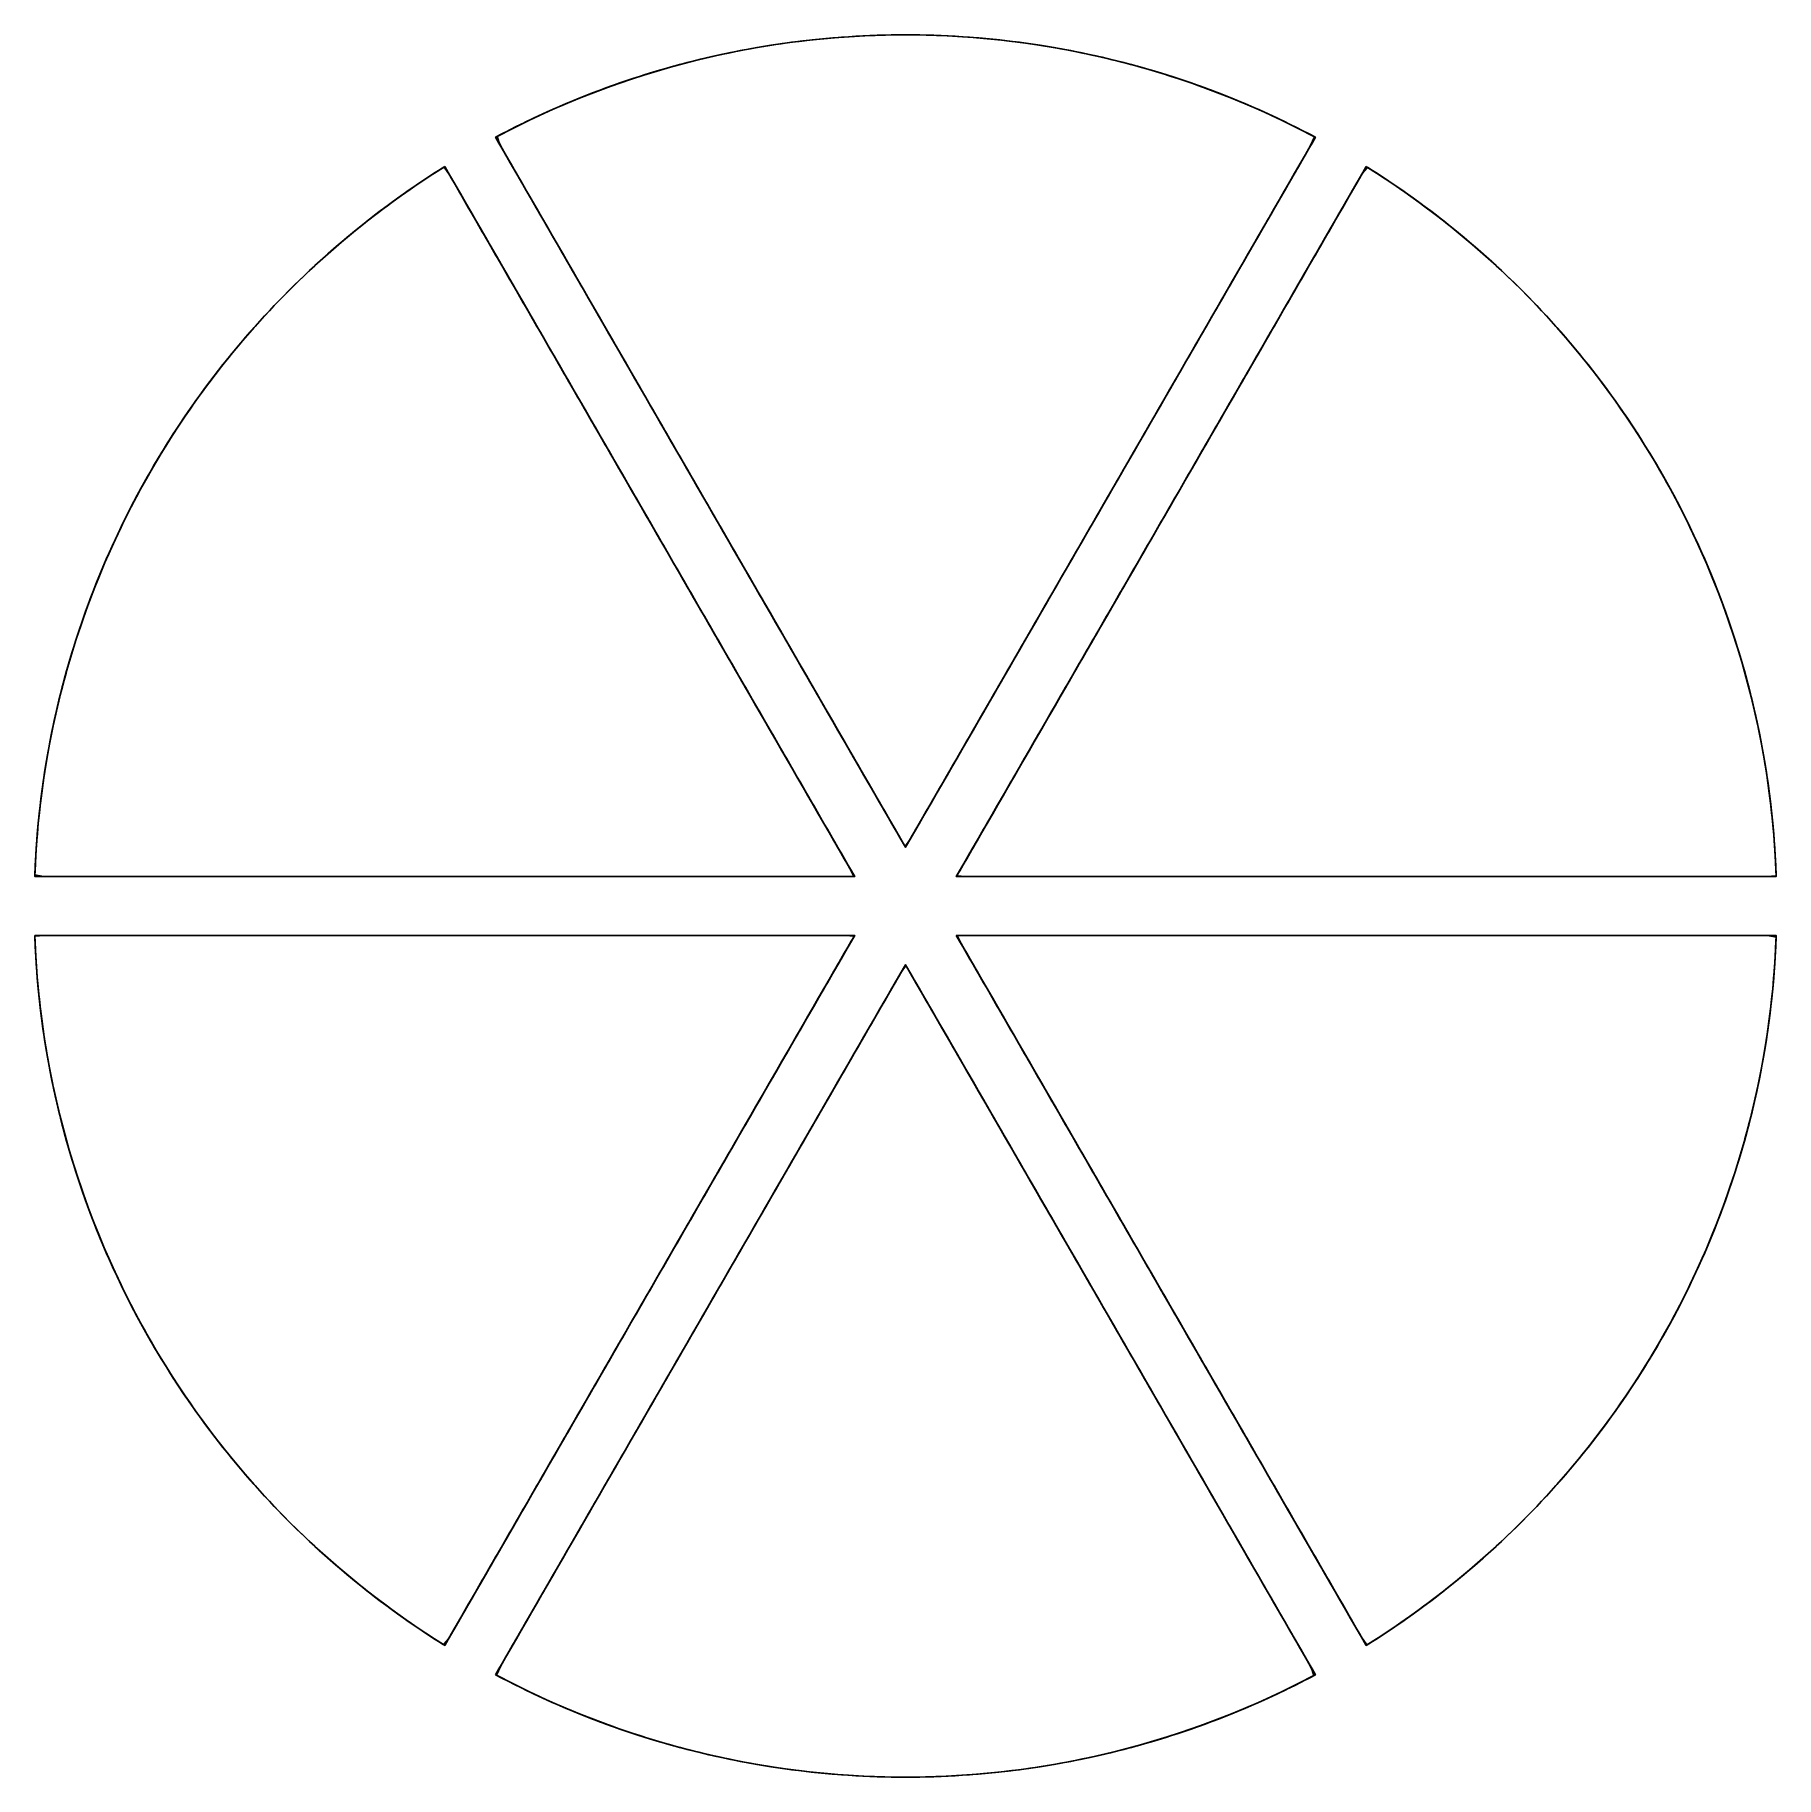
# Model space of a CAD drawing. Header units: millimetres. Extents: x -383 to 383, y -383 to 383.
import ezdxf

# ---------------------------------------------------------------- set-up
doc = ezdxf.new("R2010")
doc.units = ezdxf.units.MM
doc.layers.add('CUT', color=7, linetype='Continuous')

msp = doc.modelspace()

# ---------------------------------------------------------------- linework, layer by layer
at = {"layer": 'CUT'}
for points in [[(180.231, 337.969), (177.474, 339.425), (174.697, 340.862), (171.907, 342.277), (169.107, 343.67), (166.295, 345.039), (163.472, 346.385), (160.638, 347.709), (157.794, 349.009), (154.939, 350.286), (152.073, 351.539), (149.198, 352.769), (146.312, 353.976), (143.417, 355.158), (140.513, 356.318), (137.598, 357.453), (134.675, 358.565), (131.743, 359.652), (128.802, 360.716), (125.852, 361.756), (122.894, 362.771), (119.928, 363.763), (116.953, 364.73), (113.971, 365.673), (110.982, 366.591), (107.985, 367.485), (104.981, 368.355), (101.969, 369.2), (98.951, 370.02), (95.927, 370.815), (92.896, 371.586), (89.858, 372.333), (86.815, 373.054), (83.766, 373.75), (80.712, 374.422), (77.652, 375.068), (74.586, 375.69), (71.516, 376.286), (68.441, 376.858), (65.362, 377.404), (62.278, 377.925), (59.19, 378.421), (56.098, 378.892), (53.003, 379.337), (49.903, 379.757), (46.801, 380.152), (43.695, 380.522), (40.587, 380.866), (37.475, 381.184), (34.362, 381.478), (31.246, 381.746), (28.128, 381.988), (25.008, 382.205), (21.886, 382.396), (18.763, 382.562), (15.638, 382.703), (12.513, 382.818), (9.387, 382.907), (6.26, 382.971), (3.133, 383.009), (0.005, 383.022), (-3.123, 383.009), (-6.25, 382.971), (-9.377, 382.907), (-12.503, 382.818), (-15.628, 382.703), (-18.753, 382.563), (-21.876, 382.397), (-24.998, 382.206), (-28.118, 381.989), (-31.236, 381.746), (-34.352, 381.479), (-37.466, 381.185), (-40.577, 380.867), (-43.685, 380.523), (-46.791, 380.153), (-49.893, 379.759), (-52.993, 379.339), (-56.088, 378.893), (-59.18, 378.423), (-62.268, 377.927), (-65.352, 377.406), (-68.432, 376.86), (-71.506, 376.288), (-74.577, 375.692), (-77.642, 375.07), (-80.702, 374.424), (-83.756, 373.752), (-86.805, 373.056), (-89.849, 372.335), (-92.886, 371.589), (-95.917, 370.818), (-98.942, 370.022), (-101.96, 369.202), (-104.971, 368.357), (-107.975, 367.488), (-110.972, 366.594), (-113.962, 365.676), (-116.944, 364.733), (-119.918, 363.766), (-122.884, 362.775), (-125.843, 361.759), (-128.792, 360.72), (-131.733, 359.656), (-134.666, 358.568), (-137.589, 357.457), (-140.503, 356.321), (-143.408, 355.162), (-146.303, 353.979), (-149.189, 352.773), (-152.064, 351.543), (-154.93, 350.29), (-157.785, 349.013), (-160.629, 347.713), (-163.463, 346.39), (-166.286, 345.043), (-169.098, 343.674), (-171.899, 342.282), (-174.688, 340.867), (-177.465, 339.429), (-180.231, 337.969), (-177.474, 339.425), (-174.697, 340.862), (-171.907, 342.277), (-169.107, 343.67), (-166.295, 345.039), (-163.472, 346.385), (-160.638, 347.709), (-157.794, 349.009), (-154.939, 350.286), (-152.073, 351.539), (-149.198, 352.769), (-146.312, 353.976), (-143.417, 355.158), (-140.513, 356.318), (-137.598, 357.453), (-134.675, 358.565), (-131.743, 359.652), (-128.802, 360.716), (-125.852, 361.756), (-122.894, 362.771), (-119.928, 363.763), (-116.953, 364.73), (-113.971, 365.673), (-110.982, 366.591), (-107.985, 367.485), (-104.981, 368.355), (-101.969, 369.2), (-98.951, 370.02), (-95.927, 370.815), (-92.896, 371.586), (-89.858, 372.333), (-86.815, 373.054), (-83.766, 373.75), (-80.712, 374.422), (-77.652, 375.068), (-74.586, 375.69), (-71.516, 376.286), (-68.441, 376.858), (-65.362, 377.404), (-62.278, 377.925), (-59.19, 378.421), (-56.098, 378.892), (-53.003, 379.337), (-49.903, 379.757), (-46.801, 380.152), (-43.695, 380.522), (-40.587, 380.866), (-37.475, 381.184), (-34.362, 381.478), (-31.246, 381.746), (-28.128, 381.988), (-25.008, 382.205), (-21.886, 382.396), (-18.763, 382.562), (-15.638, 382.703), (-12.513, 382.818), (-9.387, 382.907), (-6.26, 382.971), (-3.133, 383.009), (-0.005, 383.022), (3.123, 383.009), (6.25, 382.971), (9.377, 382.907), (12.503, 382.818), (15.628, 382.703), (18.753, 382.563), (21.876, 382.397), (24.998, 382.206), (28.118, 381.989), (31.236, 381.746), (34.352, 381.479), (37.466, 381.185), (40.577, 380.867), (43.685, 380.523), (46.791, 380.153), (49.893, 379.759), (52.993, 379.339), (56.088, 378.893), (59.18, 378.423), (62.268, 377.927), (65.352, 377.406), (68.432, 376.86), (71.506, 376.288), (74.577, 375.692), (77.642, 375.07), (80.702, 374.424), (83.756, 373.752), (86.805, 373.056), (89.849, 372.335), (92.886, 371.589), (95.917, 370.818), (98.942, 370.022), (101.96, 369.202), (104.971, 368.357), (107.975, 367.488), (110.972, 366.594), (113.962, 365.676), (116.944, 364.733), (119.918, 363.766), (122.884, 362.775), (125.843, 361.759), (128.792, 360.72), (131.733, 359.656), (134.666, 358.568), (137.589, 357.457), (140.503, 356.321), (143.408, 355.162), (146.303, 353.979), (149.189, 352.773), (152.064, 351.543), (154.93, 350.29), (157.785, 349.013), (160.629, 347.713), (163.463, 346.39), (166.286, 345.043), (169.098, 343.674), (171.899, 342.282), (174.688, 340.867), (177.465, 339.429), (180.231, 337.969)], [(0, 25.8), (2.284, 29.756), (4.568, 33.711), (6.851, 37.667), (9.135, 41.623), (11.419, 45.578), (13.703, 49.534), (15.987, 53.489), (18.27, 57.445), (20.554, 61.401), (22.838, 65.356), (25.122, 69.312), (27.405, 73.268), (29.689, 77.223), (31.973, 81.179), (34.257, 85.135), (36.541, 89.09), (38.824, 93.046), (41.108, 97.001), (43.392, 100.957), (45.676, 104.913), (47.96, 108.868), (50.243, 112.824), (52.527, 116.78), (54.811, 120.735), (57.095, 124.691), (59.378, 128.647), (61.662, 132.602), (63.946, 136.558), (66.23, 140.513), (68.514, 144.469), (70.797, 148.425), (73.081, 152.38), (75.365, 156.336), (77.649, 160.292), (79.933, 164.247), (82.216, 168.203), (84.5, 172.159), (86.784, 176.114), (89.068, 180.07), (91.351, 184.025), (93.635, 187.981), (95.919, 191.937), (98.203, 195.892), (100.487, 199.848), (102.77, 203.804), (105.054, 207.759), (107.338, 211.715), (109.622, 215.671), (111.906, 219.626), (114.189, 223.582), (116.473, 227.537), (118.757, 231.493), (121.041, 235.449), (123.325, 239.404), (125.608, 243.36), (127.892, 247.316), (130.176, 251.271), (132.46, 255.227), (134.743, 259.183), (137.027, 263.138), (139.311, 267.094), (141.595, 271.049), (143.879, 275.005), (146.162, 278.961), (148.446, 282.916), (150.73, 286.872), (153.014, 290.828), (155.298, 294.783), (157.581, 298.739), (159.865, 302.695), (162.149, 306.65), (164.433, 310.606), (166.716, 314.561), (169, 318.517), (171.284, 322.473), (173.568, 326.428), (175.852, 330.384), (178.135, 334.34), (179.898, 338.146), (175.853, 340.267), (171.783, 342.34), (167.688, 344.364), (163.57, 346.339), (159.428, 348.265), (155.264, 350.142), (151.077, 351.968), (146.87, 353.745), (142.641, 355.471), (138.392, 357.147), (134.123, 358.772), (129.835, 360.345), (125.529, 361.868), (121.205, 363.339), (116.863, 364.759), (112.505, 366.126), (108.131, 367.442), (103.742, 368.705), (99.338, 369.916), (94.92, 371.074), (90.488, 372.18), (86.043, 373.233), (81.586, 374.232), (77.118, 375.178), (72.639, 376.071), (68.149, 376.911), (63.649, 377.697), (59.141, 378.429), (54.624, 379.107), (50.099, 379.732), (45.568, 380.302), (41.029, 380.818), (36.485, 381.281), (31.936, 381.689), (27.382, 382.042), (22.824, 382.342), (18.263, 382.587), (13.7, 382.777), (9.134, 382.913), (4.567, 382.995), (0, 383.022), (-4.567, 382.995), (-9.134, 382.913), (-13.7, 382.777), (-18.263, 382.587), (-22.824, 382.342), (-27.382, 382.042), (-31.936, 381.689), (-36.485, 381.281), (-41.029, 380.818), (-45.568, 380.302), (-50.099, 379.732), (-54.624, 379.107), (-59.141, 378.429), (-63.649, 377.697), (-68.149, 376.911), (-72.639, 376.071), (-77.118, 375.178), (-81.586, 374.232), (-86.043, 373.233), (-90.488, 372.18), (-94.92, 371.074), (-99.338, 369.916), (-103.742, 368.705), (-108.131, 367.442), (-112.505, 366.126), (-116.863, 364.759), (-121.205, 363.339), (-125.529, 361.868), (-129.835, 360.345), (-134.123, 358.772), (-138.392, 357.147), (-142.641, 355.471), (-146.87, 353.745), (-151.077, 351.968), (-155.264, 350.142), (-159.428, 348.265), (-163.57, 346.339), (-167.688, 344.364), (-171.783, 342.34), (-175.853, 340.267), (-179.898, 338.146), (-178.135, 334.34), (-175.852, 330.384), (-173.568, 326.428), (-171.284, 322.473), (-169, 318.517), (-166.716, 314.561), (-164.433, 310.606), (-162.149, 306.65), (-159.865, 302.695), (-157.581, 298.739), (-155.298, 294.783), (-153.014, 290.828), (-150.73, 286.872), (-148.446, 282.916), (-146.162, 278.961), (-143.879, 275.005), (-141.595, 271.049), (-139.311, 267.094), (-137.027, 263.138), (-134.743, 259.183), (-132.46, 255.227), (-130.176, 251.271), (-127.892, 247.316), (-125.608, 243.36), (-123.325, 239.404), (-121.041, 235.449), (-118.757, 231.493), (-116.473, 227.537), (-114.189, 223.582), (-111.906, 219.626), (-109.622, 215.671), (-107.338, 211.715), (-105.054, 207.759), (-102.77, 203.804), (-100.487, 199.848), (-98.203, 195.892), (-95.919, 191.937), (-93.635, 187.981), (-91.351, 184.025), (-89.068, 180.07), (-86.784, 176.114), (-84.5, 172.159), (-82.216, 168.203), (-79.933, 164.247), (-77.649, 160.292), (-75.365, 156.336), (-73.081, 152.38), (-70.797, 148.425), (-68.514, 144.469), (-66.23, 140.513), (-63.946, 136.558), (-61.662, 132.602), (-59.378, 128.647), (-57.095, 124.691), (-54.811, 120.735), (-52.527, 116.78), (-50.243, 112.824), (-47.96, 108.868), (-45.676, 104.913), (-43.392, 100.957), (-41.108, 97.001), (-38.824, 93.046), (-36.541, 89.09), (-34.257, 85.135), (-31.973, 81.179), (-29.689, 77.223), (-27.405, 73.268), (-25.122, 69.312), (-22.838, 65.356), (-20.554, 61.401), (-18.27, 57.445), (-15.987, 53.489), (-13.703, 49.534), (-11.419, 45.578), (-9.135, 41.623), (-6.851, 37.667), (-4.568, 33.711), (-2.284, 29.756), (0, 25.8)], [(180.231, 337.969), (176.188, 340.094), (172.12, 342.171), (168.027, 344.199), (163.911, 346.178), (159.771, 348.108), (155.608, 349.989), (151.424, 351.819), (147.218, 353.6), (142.991, 355.33), (138.743, 357.01), (134.476, 358.639), (130.19, 360.218), (125.885, 361.744), (121.562, 363.22), (117.222, 364.644), (112.866, 366.016), (108.493, 367.335), (104.105, 368.603), (99.702, 369.818), (95.285, 370.981), (90.854, 372.091), (86.411, 373.148), (81.955, 374.152), (77.487, 375.102), (73.009, 376), (68.52, 376.844), (64.021, 377.634), (59.513, 378.37), (54.997, 379.053), (50.473, 379.682), (45.942, 380.257), (41.404, 380.778), (36.86, 381.244), (32.312, 381.657), (27.758, 382.015), (23.201, 382.319), (18.64, 382.568), (14.077, 382.763), (9.511, 382.904), (4.944, 382.99), (0.377, 383.022), (-4.191, 382.999), (-8.757, 382.922), (-13.323, 382.79), (-17.887, 382.604), (-22.448, 382.364), (-27.006, 382.069), (-31.56, 381.72), (-36.11, 381.316), (-40.654, 380.859), (-45.193, 380.347), (-49.726, 379.781), (-54.251, 379.161), (-58.768, 378.487), (-63.278, 377.759), (-67.778, 376.978), (-72.268, 376.143), (-76.749, 375.254), (-81.218, 374.312), (-85.676, 373.317), (-90.122, 372.269), (-94.554, 371.168), (-98.974, 370.014), (-103.379, 368.807), (-107.77, 367.548), (-112.145, 366.237), (-116.504, 364.874), (-120.847, 363.458), (-125.173, 361.991), (-129.48, 360.473), (-133.77, 358.903), (-138.04, 357.283), (-142.291, 355.611), (-146.521, 353.889), (-150.731, 352.117), (-154.919, 350.294), (-159.085, 348.422), (-163.229, 346.5), (-167.349, 344.529), (-171.446, 342.509), (-175.518, 340.44), (-179.565, 338.323), (-178.324, 334.666), (-176.04, 330.71), (-173.756, 326.755), (-171.473, 322.799), (-169.189, 318.844), (-166.905, 314.888), (-164.621, 310.932), (-162.337, 306.977), (-160.054, 303.021), (-157.77, 299.065), (-155.486, 295.11), (-153.202, 291.154), (-150.918, 287.198), (-148.635, 283.243), (-146.351, 279.287), (-144.067, 275.332), (-141.783, 271.376), (-139.5, 267.42), (-137.216, 263.465), (-134.932, 259.509), (-132.648, 255.553), (-130.364, 251.598), (-128.081, 247.642), (-125.797, 243.686), (-123.513, 239.731), (-121.229, 235.775), (-118.945, 231.82), (-116.662, 227.864), (-114.378, 223.908), (-112.094, 219.953), (-109.81, 215.997), (-107.526, 212.041), (-105.243, 208.086), (-102.959, 204.13), (-100.675, 200.174), (-98.391, 196.219), (-96.108, 192.263), (-93.824, 188.308), (-91.54, 184.352), (-89.256, 180.396), (-86.972, 176.441), (-84.689, 172.485), (-82.405, 168.529), (-80.121, 164.574), (-77.837, 160.618), (-75.553, 156.662), (-73.27, 152.707), (-70.986, 148.751), (-68.702, 144.796), (-66.418, 140.84), (-64.135, 136.884), (-61.851, 132.929), (-59.567, 128.973), (-57.283, 125.017), (-54.999, 121.062), (-52.716, 117.106), (-50.432, 113.15), (-48.148, 109.195), (-45.864, 105.239), (-43.58, 101.284), (-41.297, 97.328), (-39.013, 93.372), (-36.729, 89.417), (-34.445, 85.461), (-32.162, 81.505), (-29.878, 77.55), (-27.594, 73.594), (-25.31, 69.638), (-23.026, 65.683), (-20.743, 61.727), (-18.459, 57.772), (-16.175, 53.816), (-13.891, 49.86), (-11.607, 45.905), (-9.324, 41.949), (-7.04, 37.993), (-4.756, 34.038), (-2.472, 30.082), (-0.188, 26.126), (2.095, 29.429), (4.379, 33.385), (6.663, 37.34), (8.947, 41.296), (11.23, 45.252), (13.514, 49.207), (15.798, 53.163), (18.082, 57.119), (20.366, 61.074), (22.649, 65.03), (24.933, 68.986), (27.217, 72.941), (29.501, 76.897), (31.785, 80.852), (34.068, 84.808), (36.352, 88.764), (38.636, 92.719), (40.92, 96.675), (43.203, 100.631), (45.487, 104.586), (47.771, 108.542), (50.055, 112.498), (52.339, 116.453), (54.622, 120.409), (56.906, 124.364), (59.19, 128.32), (61.474, 132.276), (63.758, 136.231), (66.041, 140.187), (68.325, 144.143), (70.609, 148.098), (72.893, 152.054), (75.177, 156.01), (77.46, 159.965), (79.744, 163.921), (82.028, 167.876), (84.312, 171.832), (86.595, 175.788), (88.879, 179.743), (91.163, 183.699), (93.447, 187.655), (95.731, 191.61), (98.014, 195.566), (100.298, 199.522), (102.582, 203.477), (104.866, 207.433), (107.15, 211.388), (109.433, 215.344), (111.717, 219.3), (114.001, 223.255), (116.285, 227.211), (118.568, 231.167), (120.852, 235.122), (123.136, 239.078), (125.42, 243.034), (127.704, 246.989), (129.987, 250.945), (132.271, 254.9), (134.555, 258.856), (136.839, 262.812), (139.123, 266.767), (141.406, 270.723), (143.69, 274.679), (145.974, 278.634), (148.258, 282.59), (150.541, 286.546), (152.825, 290.501), (155.109, 294.457), (157.393, 298.412), (159.677, 302.368), (161.96, 306.324), (164.244, 310.279), (166.528, 314.235), (168.812, 318.191), (171.096, 322.146), (173.379, 326.102), (175.663, 330.058), (177.947, 334.013), (180.231, 337.969)], [(-180.231, 337.969), (-178.734, 335.376), (-177.232, 332.774), (-175.73, 330.173), (-174.228, 327.572), (-172.726, 324.97), (-171.224, 322.369), (-169.722, 319.767), (-168.22, 317.166), (-166.718, 314.564), (-165.216, 311.963), (-163.714, 309.361), (-162.212, 306.76), (-160.71, 304.158), (-159.208, 301.557), (-157.706, 298.955), (-156.204, 296.354), (-154.702, 293.752), (-153.2, 291.151), (-151.698, 288.549), (-150.196, 285.948), (-148.694, 283.346), (-147.193, 280.745), (-145.691, 278.143), (-144.189, 275.542), (-142.687, 272.94), (-141.185, 270.339), (-139.683, 267.738), (-138.181, 265.136), (-136.679, 262.535), (-135.177, 259.933), (-133.675, 257.332), (-132.173, 254.73), (-130.671, 252.129), (-129.169, 249.527), (-127.667, 246.926), (-126.165, 244.324), (-124.663, 241.723), (-123.161, 239.121), (-121.659, 236.52), (-120.157, 233.918), (-118.655, 231.317), (-117.153, 228.715), (-115.651, 226.114), (-114.149, 223.512), (-112.647, 220.911), (-111.145, 218.309), (-109.643, 215.708), (-108.141, 213.106), (-106.639, 210.505), (-105.138, 207.904), (-103.636, 205.302), (-102.134, 202.701), (-100.632, 200.099), (-99.13, 197.498), (-97.628, 194.896), (-96.126, 192.295), (-94.624, 189.693), (-93.122, 187.092), (-91.62, 184.49), (-90.118, 181.889), (-88.616, 179.287), (-87.114, 176.686), (-85.612, 174.084), (-84.11, 171.483), (-82.608, 168.881), (-81.106, 166.28), (-79.604, 163.678), (-78.102, 161.077), (-76.6, 158.475), (-75.098, 155.874), (-73.596, 153.272), (-72.094, 150.671), (-70.592, 148.07), (-69.09, 145.468), (-67.588, 142.867), (-66.086, 140.265), (-64.584, 137.664), (-63.083, 135.062), (-61.581, 132.461), (-60.079, 129.859), (-58.577, 127.258), (-57.075, 124.656), (-55.573, 122.055), (-54.071, 119.453), (-52.569, 116.852), (-51.067, 114.25), (-49.565, 111.649), (-48.063, 109.047), (-46.561, 106.446), (-45.059, 103.844), (-43.557, 101.243), (-42.055, 98.641), (-40.553, 96.04), (-39.051, 93.438), (-37.549, 90.837), (-36.047, 88.235), (-34.545, 85.634), (-33.043, 83.033), (-31.541, 80.431), (-30.039, 77.83), (-28.537, 75.228), (-27.035, 72.627), (-25.533, 70.025), (-24.031, 67.424), (-22.529, 64.822), (-21.028, 62.221), (-19.526, 59.619), (-18.024, 57.018), (-16.522, 54.416), (-15.02, 51.815), (-13.518, 49.213), (-12.016, 46.612), (-10.514, 44.01), (-9.012, 41.409), (-7.51, 38.807), (-6.008, 36.206), (-4.506, 33.604), (-3.004, 31.003), (-1.502, 28.401), (0, 25.8), (-1.497, 28.393), (-2.999, 30.994), (-4.501, 33.596), (-6.003, 36.197), (-7.505, 38.799), (-9.007, 41.4), (-10.509, 44.002), (-12.011, 46.603), (-13.513, 49.205), (-15.015, 51.806), (-16.517, 54.408), (-18.019, 57.009), (-19.521, 59.611), (-21.023, 62.212), (-22.524, 64.814), (-24.026, 67.415), (-25.528, 70.016), (-27.03, 72.618), (-28.532, 75.219), (-30.034, 77.821), (-31.536, 80.422), (-33.038, 83.024), (-34.54, 85.625), (-36.042, 88.227), (-37.544, 90.828), (-39.046, 93.43), (-40.548, 96.031), (-42.05, 98.633), (-43.552, 101.234), (-45.054, 103.836), (-46.556, 106.437), (-48.058, 109.039), (-49.56, 111.64), (-51.062, 114.242), (-52.564, 116.843), (-54.066, 119.445), (-55.568, 122.046), (-57.07, 124.648), (-58.572, 127.249), (-60.074, 129.85), (-61.576, 132.452), (-63.078, 135.053), (-64.579, 137.655), (-66.081, 140.256), (-67.583, 142.858), (-69.085, 145.459), (-70.587, 148.061), (-72.089, 150.662), (-73.591, 153.264), (-75.093, 155.865), (-76.595, 158.467), (-78.097, 161.068), (-79.599, 163.67), (-81.101, 166.271), (-82.603, 168.873), (-84.105, 171.474), (-85.607, 174.076), (-87.109, 176.677), (-88.611, 179.279), (-90.113, 181.88), (-91.615, 184.482), (-93.117, 187.083), (-94.619, 189.685), (-96.121, 192.286), (-97.623, 194.887), (-99.125, 197.489), (-100.627, 200.09), (-102.129, 202.692), (-103.631, 205.293), (-105.133, 207.895), (-106.634, 210.496), (-108.136, 213.098), (-109.638, 215.699), (-111.14, 218.301), (-112.642, 220.902), (-114.144, 223.504), (-115.646, 226.105), (-117.148, 228.707), (-118.65, 231.308), (-120.152, 233.91), (-121.654, 236.511), (-123.156, 239.113), (-124.658, 241.714), (-126.16, 244.316), (-127.662, 246.917), (-129.164, 249.519), (-130.666, 252.12), (-132.168, 254.721), (-133.67, 257.323), (-135.172, 259.924), (-136.674, 262.526), (-138.176, 265.127), (-139.678, 267.729), (-141.18, 270.33), (-142.682, 272.932), (-144.184, 275.533), (-145.686, 278.135), (-147.188, 280.736), (-148.689, 283.338), (-150.191, 285.939), (-151.693, 288.541), (-153.195, 291.142), (-154.697, 293.744), (-156.199, 296.345), (-157.701, 298.947), (-159.203, 301.548), (-160.705, 304.15), (-162.207, 306.751), (-163.709, 309.353), (-165.211, 311.954), (-166.713, 314.555), (-168.215, 317.157), (-169.717, 319.758), (-171.219, 322.36), (-172.721, 324.961), (-174.223, 327.563), (-175.725, 330.164), (-177.227, 332.766), (-178.729, 335.367), (-180.231, 337.969)], [(0, 25.8), (1.502, 28.401), (3.004, 31.003), (4.506, 33.604), (6.008, 36.206), (7.51, 38.807), (9.012, 41.409), (10.514, 44.01), (12.016, 46.612), (13.518, 49.213), (15.02, 51.815), (16.522, 54.416), (18.024, 57.018), (19.526, 59.619), (21.028, 62.221), (22.529, 64.822), (24.031, 67.424), (25.533, 70.025), (27.035, 72.627), (28.537, 75.228), (30.039, 77.83), (31.541, 80.431), (33.043, 83.033), (34.545, 85.634), (36.047, 88.235), (37.549, 90.837), (39.051, 93.438), (40.553, 96.04), (42.055, 98.641), (43.557, 101.243), (45.059, 103.844), (46.561, 106.446), (48.063, 109.047), (49.565, 111.649), (51.067, 114.25), (52.569, 116.852), (54.071, 119.453), (55.573, 122.055), (57.075, 124.656), (58.577, 127.258), (60.079, 129.859), (61.581, 132.461), (63.083, 135.062), (64.584, 137.664), (66.086, 140.265), (67.588, 142.867), (69.09, 145.468), (70.592, 148.07), (72.094, 150.671), (73.596, 153.272), (75.098, 155.874), (76.6, 158.475), (78.102, 161.077), (79.604, 163.678), (81.106, 166.28), (82.608, 168.881), (84.11, 171.483), (85.612, 174.084), (87.114, 176.686), (88.616, 179.287), (90.118, 181.889), (91.62, 184.49), (93.122, 187.092), (94.624, 189.693), (96.126, 192.295), (97.628, 194.896), (99.13, 197.498), (100.632, 200.099), (102.134, 202.701), (103.636, 205.302), (105.138, 207.904), (106.639, 210.505), (108.141, 213.106), (109.643, 215.708), (111.145, 218.309), (112.647, 220.911), (114.149, 223.512), (115.651, 226.114), (117.153, 228.715), (118.655, 231.317), (120.157, 233.918), (121.659, 236.52), (123.161, 239.121), (124.663, 241.723), (126.165, 244.324), (127.667, 246.926), (129.169, 249.527), (130.671, 252.129), (132.173, 254.73), (133.675, 257.332), (135.177, 259.933), (136.679, 262.535), (138.181, 265.136), (139.683, 267.738), (141.185, 270.339), (142.687, 272.94), (144.189, 275.542), (145.691, 278.143), (147.193, 280.745), (148.694, 283.346), (150.196, 285.948), (151.698, 288.549), (153.2, 291.151), (154.702, 293.752), (156.204, 296.354), (157.706, 298.955), (159.208, 301.557), (160.71, 304.158), (162.212, 306.76), (163.714, 309.361), (165.216, 311.963), (166.718, 314.564), (168.22, 317.166), (169.722, 319.767), (171.224, 322.369), (172.726, 324.97), (174.228, 327.572), (175.73, 330.173), (177.232, 332.774), (178.734, 335.376), (180.231, 337.969), (178.729, 335.367), (177.227, 332.766), (175.725, 330.164), (174.223, 327.563), (172.721, 324.961), (171.219, 322.36), (169.717, 319.758), (168.215, 317.157), (166.713, 314.555), (165.211, 311.954), (163.709, 309.353), (162.207, 306.751), (160.705, 304.15), (159.203, 301.548), (157.701, 298.947), (156.199, 296.345), (154.697, 293.744), (153.195, 291.142), (151.693, 288.541), (150.191, 285.939), (148.689, 283.338), (147.188, 280.736), (145.686, 278.135), (144.184, 275.533), (142.682, 272.932), (141.18, 270.33), (139.678, 267.729), (138.176, 265.127), (136.674, 262.526), (135.172, 259.924), (133.67, 257.323), (132.168, 254.721), (130.666, 252.12), (129.164, 249.519), (127.662, 246.917), (126.16, 244.316), (124.658, 241.714), (123.156, 239.113), (121.654, 236.511), (120.152, 233.91), (118.65, 231.308), (117.148, 228.707), (115.646, 226.105), (114.144, 223.504), (112.642, 220.902), (111.14, 218.301), (109.638, 215.699), (108.136, 213.098), (106.634, 210.496), (105.133, 207.895), (103.631, 205.293), (102.129, 202.692), (100.627, 200.09), (99.125, 197.489), (97.623, 194.887), (96.121, 192.286), (94.619, 189.685), (93.117, 187.083), (91.615, 184.482), (90.113, 181.88), (88.611, 179.279), (87.109, 176.677), (85.607, 174.076), (84.105, 171.474), (82.603, 168.873), (81.101, 166.271), (79.599, 163.67), (78.097, 161.068), (76.595, 158.467), (75.093, 155.865), (73.591, 153.264), (72.089, 150.662), (70.587, 148.061), (69.085, 145.459), (67.583, 142.858), (66.081, 140.256), (64.579, 137.655), (63.078, 135.053), (61.576, 132.452), (60.074, 129.85), (58.572, 127.249), (57.07, 124.648), (55.568, 122.046), (54.066, 119.445), (52.564, 116.843), (51.062, 114.242), (49.56, 111.64), (48.058, 109.039), (46.556, 106.437), (45.054, 103.836), (43.552, 101.234), (42.05, 98.633), (40.548, 96.031), (39.046, 93.43), (37.544, 90.828), (36.042, 88.227), (34.54, 85.625), (33.038, 83.024), (31.536, 80.422), (30.034, 77.821), (28.532, 75.219), (27.03, 72.618), (25.528, 70.016), (24.026, 67.415), (22.524, 64.814), (21.023, 62.212), (19.521, 59.611), (18.019, 57.009), (16.517, 54.408), (15.015, 51.806), (13.513, 49.205), (12.011, 46.603), (10.509, 44.002), (9.007, 41.4), (7.505, 38.799), (6.003, 36.197), (4.501, 33.596), (2.999, 30.994), (1.497, 28.393), (0, 25.8)], [(-202.574, 325.069), (-205.213, 323.409), (-207.847, 321.723), (-210.467, 320.015), (-213.073, 318.286), (-215.665, 316.535), (-218.242, 314.764), (-220.805, 312.971), (-223.354, 311.158), (-225.887, 309.324), (-228.405, 307.469), (-230.908, 305.594), (-233.396, 303.698), (-235.868, 301.782), (-238.324, 299.846), (-240.764, 297.89), (-243.189, 295.914), (-245.597, 293.919), (-247.989, 291.904), (-250.364, 289.869), (-252.722, 287.815), (-255.064, 285.742), (-257.389, 283.65), (-259.696, 281.539), (-261.986, 279.409), (-264.259, 277.26), (-266.514, 275.093), (-268.752, 272.908), (-270.971, 270.704), (-273.172, 268.483), (-275.355, 266.243), (-277.52, 263.986), (-279.667, 261.711), (-281.794, 259.419), (-283.903, 257.109), (-285.993, 254.782), (-288.064, 252.439), (-290.115, 250.078), (-292.148, 247.701), (-294.161, 245.307), (-296.154, 242.897), (-298.127, 240.471), (-300.081, 238.028), (-302.014, 235.57), (-303.928, 233.096), (-305.821, 230.607), (-307.694, 228.102), (-309.546, 225.582), (-311.378, 223.047), (-313.189, 220.497), (-314.979, 217.932), (-316.748, 215.353), (-318.495, 212.76), (-320.222, 210.152), (-321.927, 207.53), (-323.611, 204.895), (-325.273, 202.245), (-326.914, 199.583), (-328.533, 196.907), (-330.13, 194.218), (-331.704, 191.515), (-333.257, 188.801), (-334.788, 186.073), (-336.296, 183.333), (-337.782, 180.581), (-339.245, 177.817), (-340.686, 175.041), (-342.103, 172.253), (-343.499, 169.454), (-344.871, 166.644), (-346.22, 163.822), (-347.546, 160.99), (-348.849, 158.147), (-350.129, 155.293), (-351.385, 152.429), (-352.618, 149.555), (-353.827, 146.67), (-355.013, 143.776), (-356.175, 140.873), (-357.314, 137.96), (-358.428, 135.038), (-359.519, 132.106), (-360.586, 129.166), (-361.628, 126.218), (-362.647, 123.261), (-363.641, 120.295), (-364.611, 117.322), (-365.557, 114.341), (-366.479, 111.352), (-367.376, 108.356), (-368.248, 105.353), (-369.096, 102.343), (-369.92, 99.325), (-370.718, 96.301), (-371.492, 93.271), (-372.241, 90.235), (-372.966, 87.192), (-373.665, 84.144), (-374.34, 81.09), (-374.99, 78.031), (-375.614, 74.966), (-376.214, 71.897), (-376.788, 68.822), (-377.338, 65.743), (-377.862, 62.66), (-378.361, 59.573), (-378.835, 56.481), (-379.283, 53.386), (-379.707, 50.287), (-380.105, 47.185), (-380.477, 44.08), (-380.825, 40.972), (-381.146, 37.861), (-381.443, 34.747), (-381.714, 31.632), (-381.959, 28.514), (-382.179, 25.394), (-382.374, 22.272), (-382.543, 19.15), (-382.687, 16.025), (-382.805, 12.9), (-382.687, 16.015), (-382.544, 19.14), (-382.375, 22.263), (-382.18, 25.384), (-381.96, 28.504), (-381.715, 31.622), (-381.444, 34.737), (-381.147, 37.851), (-380.826, 40.962), (-380.478, 44.07), (-380.106, 47.175), (-379.708, 50.277), (-379.285, 53.376), (-378.836, 56.471), (-378.363, 59.563), (-377.864, 62.65), (-377.34, 65.734), (-376.79, 68.813), (-376.216, 71.887), (-375.616, 74.956), (-374.992, 78.021), (-374.342, 81.08), (-373.668, 84.134), (-372.968, 87.183), (-372.244, 90.225), (-371.495, 93.262), (-370.721, 96.292), (-369.922, 99.316), (-369.099, 102.333), (-368.251, 105.343), (-367.379, 108.347), (-366.482, 111.343), (-365.56, 114.332), (-364.615, 117.313), (-363.644, 120.286), (-362.65, 123.251), (-361.632, 126.208), (-360.589, 129.157), (-359.522, 132.097), (-358.432, 135.028), (-357.317, 137.95), (-356.179, 140.863), (-355.017, 143.767), (-353.831, 146.661), (-352.622, 149.545), (-351.389, 152.42), (-350.133, 155.284), (-348.853, 158.138), (-347.55, 160.981), (-346.224, 163.813), (-344.875, 166.635), (-343.503, 169.445), (-342.108, 172.244), (-340.69, 175.032), (-339.25, 177.808), (-337.786, 180.572), (-336.301, 183.324), (-334.793, 186.064), (-333.262, 188.792), (-331.709, 191.507), (-330.135, 194.209), (-328.538, 196.898), (-326.919, 199.574), (-325.279, 202.237), (-323.617, 204.886), (-321.933, 207.522), (-320.228, 210.144), (-318.501, 212.751), (-316.753, 215.345), (-314.984, 217.924), (-313.194, 220.489), (-311.384, 223.039), (-309.552, 225.574), (-307.7, 228.094), (-305.827, 230.599), (-303.934, 233.088), (-302.021, 235.562), (-300.087, 238.021), (-298.134, 240.463), (-296.16, 242.889), (-294.167, 245.299), (-292.154, 247.693), (-290.122, 250.071), (-288.07, 252.431), (-286, 254.775), (-283.91, 257.102), (-281.801, 259.411), (-279.673, 261.704), (-277.527, 263.979), (-275.362, 266.236), (-273.179, 268.475), (-270.978, 270.697), (-268.759, 272.901), (-266.521, 275.086), (-264.266, 277.253), (-261.994, 279.402), (-259.703, 281.532), (-257.396, 283.643), (-255.071, 285.735), (-252.73, 287.808), (-250.371, 289.862), (-247.996, 291.897), (-245.604, 293.912), (-243.196, 295.908), (-240.772, 297.884), (-238.332, 299.84), (-235.875, 301.776), (-233.403, 303.692), (-230.916, 305.588), (-228.413, 307.463), (-225.895, 309.318), (-223.362, 311.152), (-220.814, 312.965), (-218.251, 314.758), (-215.673, 316.53), (-213.082, 318.28), (-210.476, 320.009), (-207.856, 321.717), (-205.222, 323.404), (-202.574, 325.069)], [(-22.343, 12.9), (-24.627, 16.856), (-26.911, 20.811), (-29.195, 24.767), (-31.479, 28.723), (-33.762, 32.678), (-36.046, 36.634), (-38.33, 40.589), (-40.614, 44.545), (-42.898, 48.501), (-45.181, 52.456), (-47.465, 56.412), (-49.749, 60.368), (-52.033, 64.323), (-54.316, 68.279), (-56.6, 72.235), (-58.884, 76.19), (-61.168, 80.146), (-63.452, 84.101), (-65.735, 88.057), (-68.019, 92.013), (-70.303, 95.968), (-72.587, 99.924), (-74.871, 103.88), (-77.154, 107.835), (-79.438, 111.791), (-81.722, 115.747), (-84.006, 119.702), (-86.29, 123.658), (-88.573, 127.613), (-90.857, 131.569), (-93.141, 135.525), (-95.425, 139.48), (-97.708, 143.436), (-99.992, 147.392), (-102.276, 151.347), (-104.56, 155.303), (-106.844, 159.259), (-109.127, 163.214), (-111.411, 167.17), (-113.695, 171.125), (-115.979, 175.081), (-118.263, 179.037), (-120.546, 182.992), (-122.83, 186.948), (-125.114, 190.904), (-127.398, 194.859), (-129.681, 198.815), (-131.965, 202.771), (-134.249, 206.726), (-136.533, 210.682), (-138.817, 214.637), (-141.1, 218.593), (-143.384, 222.549), (-145.668, 226.504), (-147.952, 230.46), (-150.236, 234.416), (-152.519, 238.371), (-154.803, 242.327), (-157.087, 246.283), (-159.371, 250.238), (-161.654, 254.194), (-163.938, 258.149), (-166.222, 262.105), (-168.506, 266.061), (-170.79, 270.016), (-173.073, 273.972), (-175.357, 277.928), (-177.641, 281.883), (-179.925, 285.839), (-182.209, 289.795), (-184.492, 293.75), (-186.776, 297.706), (-189.06, 301.661), (-191.344, 305.617), (-193.628, 309.573), (-195.911, 313.528), (-198.195, 317.484), (-200.479, 321.44), (-202.894, 324.869), (-206.754, 322.427), (-210.584, 319.938), (-214.384, 317.404), (-218.154, 314.825), (-221.892, 312.201), (-225.6, 309.533), (-229.275, 306.821), (-232.917, 304.065), (-236.527, 301.266), (-240.102, 298.424), (-243.644, 295.54), (-247.151, 292.613), (-250.623, 289.645), (-254.059, 286.636), (-257.459, 283.586), (-260.822, 280.496), (-264.148, 277.366), (-267.437, 274.196), (-270.688, 270.987), (-273.9, 267.74), (-277.073, 264.455), (-280.207, 261.132), (-283.301, 257.772), (-286.355, 254.375), (-289.368, 250.943), (-292.34, 247.474), (-295.27, 243.97), (-298.159, 240.432), (-301.004, 236.859), (-303.808, 233.253), (-306.567, 229.614), (-309.284, 225.942), (-311.956, 222.237), (-314.584, 218.502), (-317.167, 214.735), (-319.705, 210.937), (-322.198, 207.11), (-324.645, 203.253), (-327.045, 199.367), (-329.4, 195.453), (-331.707, 191.511), (-333.967, 187.542), (-336.18, 183.546), (-338.345, 179.524), (-340.461, 175.477), (-342.53, 171.404), (-344.549, 167.308), (-346.52, 163.187), (-348.441, 159.043), (-350.313, 154.877), (-352.135, 150.688), (-353.907, 146.478), (-355.628, 142.248), (-357.299, 137.997), (-358.92, 133.726), (-360.489, 129.437), (-362.007, 125.129), (-363.473, 120.803), (-364.888, 116.46), (-366.251, 112.101), (-367.561, 107.725), (-368.82, 103.334), (-370.026, 98.929), (-371.179, 94.509), (-372.28, 90.076), (-373.327, 85.631), (-374.322, 81.173), (-375.263, 76.703), (-376.151, 72.223), (-376.986, 67.732), (-377.767, 63.232), (-378.494, 58.723), (-379.167, 54.205), (-379.787, 49.68), (-380.352, 45.147), (-380.863, 40.608), (-381.321, 36.064), (-381.724, 31.514), (-382.072, 26.96), (-382.367, 22.402), (-382.607, 17.841), (-382.792, 13.277), (-378.614, 12.9), (-374.047, 12.9), (-369.479, 12.9), (-364.912, 12.9), (-360.344, 12.9), (-355.776, 12.9), (-351.209, 12.9), (-346.641, 12.9), (-342.074, 12.9), (-337.506, 12.9), (-332.939, 12.9), (-328.371, 12.9), (-323.803, 12.9), (-319.236, 12.9), (-314.668, 12.9), (-310.101, 12.9), (-305.533, 12.9), (-300.966, 12.9), (-296.398, 12.9), (-291.83, 12.9), (-287.263, 12.9), (-282.695, 12.9), (-278.128, 12.9), (-273.56, 12.9), (-268.993, 12.9), (-264.425, 12.9), (-259.857, 12.9), (-255.29, 12.9), (-250.722, 12.9), (-246.155, 12.9), (-241.587, 12.9), (-237.019, 12.9), (-232.452, 12.9), (-227.884, 12.9), (-223.317, 12.9), (-218.749, 12.9), (-214.182, 12.9), (-209.614, 12.9), (-205.046, 12.9), (-200.479, 12.9), (-195.911, 12.9), (-191.344, 12.9), (-186.776, 12.9), (-182.209, 12.9), (-177.641, 12.9), (-173.073, 12.9), (-168.506, 12.9), (-163.938, 12.9), (-159.371, 12.9), (-154.803, 12.9), (-150.236, 12.9), (-145.668, 12.9), (-141.1, 12.9), (-136.533, 12.9), (-131.965, 12.9), (-127.398, 12.9), (-122.83, 12.9), (-118.263, 12.9), (-113.695, 12.9), (-109.127, 12.9), (-104.56, 12.9), (-99.992, 12.9), (-95.425, 12.9), (-90.857, 12.9), (-86.29, 12.9), (-81.722, 12.9), (-77.154, 12.9), (-72.587, 12.9), (-68.019, 12.9), (-63.452, 12.9), (-58.884, 12.9), (-54.316, 12.9), (-49.749, 12.9), (-45.181, 12.9), (-40.614, 12.9), (-36.046, 12.9), (-31.479, 12.9), (-26.911, 12.9), (-22.343, 12.9)], [(-202.574, 325.069), (-206.436, 322.63), (-210.269, 320.145), (-214.072, 317.615), (-217.844, 315.04), (-221.585, 312.42), (-225.295, 309.755), (-228.973, 307.047), (-232.618, 304.294), (-236.23, 301.499), (-239.808, 298.66), (-243.353, 295.779), (-246.863, 292.856), (-250.337, 289.892), (-253.776, 286.886), (-257.179, 283.839), (-260.546, 280.752), (-263.875, 277.625), (-267.167, 274.459), (-270.421, 271.254), (-273.636, 268.009), (-276.813, 264.727), (-279.95, 261.408), (-283.047, 258.051), (-286.105, 254.657), (-289.121, 251.227), (-292.096, 247.762), (-295.03, 244.261), (-297.922, 240.725), (-300.771, 237.155), (-303.578, 233.552), (-306.341, 229.915), (-309.061, 226.246), (-311.737, 222.544), (-314.369, 218.811), (-316.956, 215.047), (-319.498, 211.252), (-321.994, 207.427), (-324.445, 203.572), (-326.849, 199.689), (-329.207, 195.777), (-331.518, 191.837), (-333.782, 187.871), (-335.999, 183.877), (-338.168, 179.857), (-340.289, 175.812), (-342.361, 171.741), (-344.384, 167.647), (-346.359, 163.528), (-348.285, 159.386), (-350.16, 155.221), (-351.987, 151.035), (-353.763, 146.827), (-355.488, 142.598), (-357.163, 138.348), (-358.788, 134.08), (-360.361, 129.791), (-361.883, 125.485), (-363.354, 121.161), (-364.773, 116.819), (-366.14, 112.461), (-367.455, 108.087), (-368.718, 103.697), (-369.928, 99.293), (-371.086, 94.875), (-372.191, 90.443), (-373.243, 85.998), (-374.242, 81.541), (-375.188, 77.073), (-376.08, 72.593), (-376.919, 68.103), (-377.704, 63.604), (-378.436, 59.095), (-379.114, 54.578), (-379.738, 50.053), (-380.308, 45.522), (-380.823, 40.983), (-381.285, 36.439), (-381.692, 31.89), (-382.046, 27.336), (-382.344, 22.778), (-382.589, 18.217), (-382.779, 13.653), (-378.991, 12.9), (-374.424, 12.9), (-369.856, 12.9), (-365.289, 12.9), (-360.721, 12.9), (-356.153, 12.9), (-351.586, 12.9), (-347.018, 12.9), (-342.451, 12.9), (-337.883, 12.9), (-333.316, 12.9), (-328.748, 12.9), (-324.18, 12.9), (-319.613, 12.9), (-315.045, 12.9), (-310.478, 12.9), (-305.91, 12.9), (-301.342, 12.9), (-296.775, 12.9), (-292.207, 12.9), (-287.64, 12.9), (-283.072, 12.9), (-278.505, 12.9), (-273.937, 12.9), (-269.369, 12.9), (-264.802, 12.9), (-260.234, 12.9), (-255.667, 12.9), (-251.099, 12.9), (-246.532, 12.9), (-241.964, 12.9), (-237.396, 12.9), (-232.829, 12.9), (-228.261, 12.9), (-223.694, 12.9), (-219.126, 12.9), (-214.559, 12.9), (-209.991, 12.9), (-205.423, 12.9), (-200.856, 12.9), (-196.288, 12.9), (-191.721, 12.9), (-187.153, 12.9), (-182.586, 12.9), (-178.018, 12.9), (-173.45, 12.9), (-168.883, 12.9), (-164.315, 12.9), (-159.748, 12.9), (-155.18, 12.9), (-150.613, 12.9), (-146.045, 12.9), (-141.477, 12.9), (-136.91, 12.9), (-132.342, 12.9), (-127.775, 12.9), (-123.207, 12.9), (-118.639, 12.9), (-114.072, 12.9), (-109.504, 12.9), (-104.937, 12.9), (-100.369, 12.9), (-95.802, 12.9), (-91.234, 12.9), (-86.666, 12.9), (-82.099, 12.9), (-77.531, 12.9), (-72.964, 12.9), (-68.396, 12.9), (-63.829, 12.9), (-59.261, 12.9), (-54.693, 12.9), (-50.126, 12.9), (-45.558, 12.9), (-40.991, 12.9), (-36.423, 12.9), (-31.856, 12.9), (-27.288, 12.9), (-22.72, 12.9), (-24.439, 16.529), (-26.723, 20.485), (-29.006, 24.44), (-31.29, 28.396), (-33.574, 32.352), (-35.858, 36.307), (-38.141, 40.263), (-40.425, 44.219), (-42.709, 48.174), (-44.993, 52.13), (-47.277, 56.086), (-49.56, 60.041), (-51.844, 63.997), (-54.128, 67.952), (-56.412, 71.908), (-58.696, 75.864), (-60.979, 79.819), (-63.263, 83.775), (-65.547, 87.731), (-67.831, 91.686), (-70.115, 95.642), (-72.398, 99.598), (-74.682, 103.553), (-76.966, 107.509), (-79.25, 111.464), (-81.533, 115.42), (-83.817, 119.376), (-86.101, 123.331), (-88.385, 127.287), (-90.669, 131.243), (-92.952, 135.198), (-95.236, 139.154), (-97.52, 143.11), (-99.804, 147.065), (-102.088, 151.021), (-104.371, 154.976), (-106.655, 158.932), (-108.939, 162.888), (-111.223, 166.843), (-113.506, 170.799), (-115.79, 174.755), (-118.074, 178.71), (-120.358, 182.666), (-122.642, 186.622), (-124.925, 190.577), (-127.209, 194.533), (-129.493, 198.488), (-131.777, 202.444), (-134.061, 206.4), (-136.344, 210.355), (-138.628, 214.311), (-140.912, 218.267), (-143.196, 222.222), (-145.48, 226.178), (-147.763, 230.134), (-150.047, 234.089), (-152.331, 238.045), (-154.615, 242), (-156.898, 245.956), (-159.182, 249.912), (-161.466, 253.867), (-163.75, 257.823), (-166.034, 261.779), (-168.317, 265.734), (-170.601, 269.69), (-172.885, 273.646), (-175.169, 277.601), (-177.453, 281.557), (-179.736, 285.512), (-182.02, 289.468), (-184.304, 293.424), (-186.588, 297.379), (-188.871, 301.335), (-191.155, 305.291), (-193.439, 309.246), (-195.723, 313.202), (-198.007, 317.158), (-200.29, 321.113), (-202.574, 325.069)], [(-202.574, 325.069), (-201.072, 322.467), (-199.57, 319.866), (-198.068, 317.264), (-196.566, 314.663), (-195.064, 312.061), (-193.562, 309.46), (-192.06, 306.858), (-190.558, 304.257), (-189.057, 301.655), (-187.555, 299.054), (-186.053, 296.453), (-184.551, 293.851), (-183.049, 291.25), (-181.547, 288.648), (-180.045, 286.047), (-178.543, 283.445), (-177.041, 280.844), (-175.539, 278.242), (-174.037, 275.641), (-172.535, 273.039), (-171.033, 270.438), (-169.531, 267.836), (-168.029, 265.235), (-166.527, 262.633), (-165.025, 260.032), (-163.523, 257.43), (-162.021, 254.829), (-160.519, 252.227), (-159.017, 249.626), (-157.515, 247.024), (-156.013, 244.423), (-154.511, 241.821), (-153.009, 239.22), (-151.507, 236.619), (-150.005, 234.017), (-148.503, 231.416), (-147.002, 228.814), (-145.5, 226.213), (-143.998, 223.611), (-142.496, 221.01), (-140.994, 218.408), (-139.492, 215.807), (-137.99, 213.205), (-136.488, 210.604), (-134.986, 208.002), (-133.484, 205.401), (-131.982, 202.799), (-130.48, 200.198), (-128.978, 197.596), (-127.476, 194.995), (-125.974, 192.393), (-124.472, 189.792), (-122.97, 187.19), (-121.468, 184.589), (-119.966, 181.987), (-118.464, 179.386), (-116.962, 176.785), (-115.46, 174.183), (-113.958, 171.582), (-112.456, 168.98), (-110.954, 166.379), (-109.452, 163.777), (-107.95, 161.176), (-106.448, 158.574), (-104.947, 155.973), (-103.445, 153.371), (-101.943, 150.77), (-100.441, 148.168), (-98.939, 145.567), (-97.437, 142.965), (-95.935, 140.364), (-94.433, 137.762), (-92.931, 135.161), (-91.429, 132.559), (-89.927, 129.958), (-88.425, 127.356), (-86.923, 124.755), (-85.421, 122.153), (-83.919, 119.552), (-82.417, 116.95), (-80.915, 114.349), (-79.413, 111.748), (-77.911, 109.146), (-76.409, 106.545), (-74.907, 103.943), (-73.405, 101.342), (-71.903, 98.74), (-70.401, 96.139), (-68.899, 93.537), (-67.397, 90.936), (-65.895, 88.334), (-64.393, 85.733), (-62.891, 83.131), (-61.39, 80.53), (-59.888, 77.928), (-58.386, 75.327), (-56.884, 72.725), (-55.382, 70.124), (-53.88, 67.522), (-52.378, 64.921), (-50.876, 62.319), (-49.374, 59.718), (-47.872, 57.116), (-46.37, 54.515), (-44.868, 51.914), (-43.366, 49.312), (-41.864, 46.711), (-40.362, 44.109), (-38.86, 41.508), (-37.358, 38.906), (-35.856, 36.305), (-34.354, 33.703), (-32.852, 31.102), (-31.35, 28.5), (-29.848, 25.899), (-28.346, 23.297), (-26.844, 20.696), (-25.342, 18.094), (-23.84, 15.493), (-22.343, 12.9), (-23.845, 15.501), (-25.347, 18.103), (-26.849, 20.704), (-28.351, 23.306), (-29.853, 25.907), (-31.355, 28.509), (-32.857, 31.11), (-34.359, 33.712), (-35.861, 36.313), (-37.363, 38.915), (-38.865, 41.516), (-40.367, 44.118), (-41.869, 46.719), (-43.371, 49.321), (-44.873, 51.922), (-46.375, 54.524), (-47.877, 57.125), (-49.379, 59.727), (-50.881, 62.328), (-52.383, 64.93), (-53.885, 67.531), (-55.387, 70.133), (-56.889, 72.734), (-58.391, 75.335), (-59.893, 77.937), (-61.395, 80.538), (-62.896, 83.14), (-64.398, 85.741), (-65.9, 88.343), (-67.402, 90.944), (-68.904, 93.546), (-70.406, 96.147), (-71.908, 98.749), (-73.41, 101.35), (-74.912, 103.952), (-76.414, 106.553), (-77.916, 109.155), (-79.418, 111.756), (-80.92, 114.358), (-82.422, 116.959), (-83.924, 119.561), (-85.426, 122.162), (-86.928, 124.764), (-88.43, 127.365), (-89.932, 129.967), (-91.434, 132.568), (-92.936, 135.17), (-94.438, 137.771), (-95.94, 140.372), (-97.442, 142.974), (-98.944, 145.575), (-100.446, 148.177), (-101.948, 150.778), (-103.45, 153.38), (-104.952, 155.981), (-106.453, 158.583), (-107.955, 161.184), (-109.457, 163.786), (-110.959, 166.387), (-112.461, 168.989), (-113.963, 171.59), (-115.465, 174.192), (-116.967, 176.793), (-118.469, 179.395), (-119.971, 181.996), (-121.473, 184.598), (-122.975, 187.199), (-124.477, 189.801), (-125.979, 192.402), (-127.481, 195.004), (-128.983, 197.605), (-130.485, 200.206), (-131.987, 202.808), (-133.489, 205.409), (-134.991, 208.011), (-136.493, 210.612), (-137.995, 213.214), (-139.497, 215.815), (-140.999, 218.417), (-142.501, 221.018), (-144.003, 223.62), (-145.505, 226.221), (-147.007, 228.823), (-148.508, 231.424), (-150.01, 234.026), (-151.512, 236.627), (-153.014, 239.229), (-154.516, 241.83), (-156.018, 244.432), (-157.52, 247.033), (-159.022, 249.635), (-160.524, 252.236), (-162.026, 254.838), (-163.528, 257.439), (-165.03, 260.04), (-166.532, 262.642), (-168.034, 265.243), (-169.536, 267.845), (-171.038, 270.446), (-172.54, 273.048), (-174.042, 275.649), (-175.544, 278.251), (-177.046, 280.852), (-178.548, 283.454), (-180.05, 286.055), (-181.552, 288.657), (-183.054, 291.258), (-184.556, 293.86), (-186.058, 296.461), (-187.56, 299.063), (-189.062, 301.664), (-190.563, 304.266), (-192.065, 306.867), (-193.567, 309.469), (-195.069, 312.07), (-196.571, 314.672), (-198.073, 317.273), (-199.575, 319.874), (-201.077, 322.476), (-202.574, 325.069)], [(202.574, 325.069), (201.077, 322.476), (199.575, 319.874), (198.073, 317.273), (196.571, 314.672), (195.069, 312.07), (193.567, 309.469), (192.065, 306.867), (190.563, 304.266), (189.062, 301.664), (187.56, 299.063), (186.058, 296.461), (184.556, 293.86), (183.054, 291.258), (181.552, 288.657), (180.05, 286.055), (178.548, 283.454), (177.046, 280.852), (175.544, 278.251), (174.042, 275.649), (172.54, 273.048), (171.038, 270.446), (169.536, 267.845), (168.034, 265.243), (166.532, 262.642), (165.03, 260.04), (163.528, 257.439), (162.026, 254.838), (160.524, 252.236), (159.022, 249.635), (157.52, 247.033), (156.018, 244.432), (154.516, 241.83), (153.014, 239.229), (151.512, 236.627), (150.01, 234.026), (148.508, 231.424), (147.007, 228.823), (145.505, 226.221), (144.003, 223.62), (142.501, 221.018), (140.999, 218.417), (139.497, 215.815), (137.995, 213.214), (136.493, 210.612), (134.991, 208.011), (133.489, 205.409), (131.987, 202.808), (130.485, 200.206), (128.983, 197.605), (127.481, 195.004), (125.979, 192.402), (124.477, 189.801), (122.975, 187.199), (121.473, 184.598), (119.971, 181.996), (118.469, 179.395), (116.967, 176.793), (115.465, 174.192), (113.963, 171.59), (112.461, 168.989), (110.959, 166.387), (109.457, 163.786), (107.955, 161.184), (106.453, 158.583), (104.952, 155.981), (103.45, 153.38), (101.948, 150.778), (100.446, 148.177), (98.944, 145.575), (97.442, 142.974), (95.94, 140.372), (94.438, 137.771), (92.936, 135.17), (91.434, 132.568), (89.932, 129.967), (88.43, 127.365), (86.928, 124.764), (85.426, 122.162), (83.924, 119.561), (82.422, 116.959), (80.92, 114.358), (79.418, 111.756), (77.916, 109.155), (76.414, 106.553), (74.912, 103.952), (73.41, 101.35), (71.908, 98.749), (70.406, 96.147), (68.904, 93.546), (67.402, 90.944), (65.9, 88.343), (64.398, 85.741), (62.896, 83.14), (61.395, 80.538), (59.893, 77.937), (58.391, 75.335), (56.889, 72.734), (55.387, 70.133), (53.885, 67.531), (52.383, 64.93), (50.881, 62.328), (49.379, 59.727), (47.877, 57.125), (46.375, 54.524), (44.873, 51.922), (43.371, 49.321), (41.869, 46.719), (40.367, 44.118), (38.865, 41.516), (37.363, 38.915), (35.861, 36.313), (34.359, 33.712), (32.857, 31.11), (31.355, 28.509), (29.853, 25.907), (28.351, 23.306), (26.849, 20.704), (25.347, 18.103), (23.845, 15.501), (22.343, 12.9), (23.84, 15.493), (25.342, 18.094), (26.844, 20.696), (28.346, 23.297), (29.848, 25.899), (31.35, 28.5), (32.852, 31.102), (34.354, 33.703), (35.856, 36.305), (37.358, 38.906), (38.86, 41.508), (40.362, 44.109), (41.864, 46.711), (43.366, 49.312), (44.868, 51.914), (46.37, 54.515), (47.872, 57.116), (49.374, 59.718), (50.876, 62.319), (52.378, 64.921), (53.88, 67.522), (55.382, 70.124), (56.884, 72.725), (58.386, 75.327), (59.888, 77.928), (61.39, 80.53), (62.891, 83.131), (64.393, 85.733), (65.895, 88.334), (67.397, 90.936), (68.899, 93.537), (70.401, 96.139), (71.903, 98.74), (73.405, 101.342), (74.907, 103.943), (76.409, 106.545), (77.911, 109.146), (79.413, 111.748), (80.915, 114.349), (82.417, 116.95), (83.919, 119.552), (85.421, 122.153), (86.923, 124.755), (88.425, 127.356), (89.927, 129.958), (91.429, 132.559), (92.931, 135.161), (94.433, 137.762), (95.935, 140.364), (97.437, 142.965), (98.939, 145.567), (100.441, 148.168), (101.943, 150.77), (103.445, 153.371), (104.947, 155.973), (106.448, 158.574), (107.95, 161.176), (109.452, 163.777), (110.954, 166.379), (112.456, 168.98), (113.958, 171.582), (115.46, 174.183), (116.962, 176.785), (118.464, 179.386), (119.966, 181.987), (121.468, 184.589), (122.97, 187.19), (124.472, 189.792), (125.974, 192.393), (127.476, 194.995), (128.978, 197.596), (130.48, 200.198), (131.982, 202.799), (133.484, 205.401), (134.986, 208.002), (136.488, 210.604), (137.99, 213.205), (139.492, 215.807), (140.994, 218.408), (142.496, 221.01), (143.998, 223.611), (145.5, 226.213), (147.002, 228.814), (148.503, 231.416), (150.005, 234.017), (151.507, 236.619), (153.009, 239.22), (154.511, 241.821), (156.013, 244.423), (157.515, 247.024), (159.017, 249.626), (160.519, 252.227), (162.021, 254.829), (163.523, 257.43), (165.025, 260.032), (166.527, 262.633), (168.029, 265.235), (169.531, 267.836), (171.033, 270.438), (172.535, 273.039), (174.037, 275.641), (175.539, 278.242), (177.041, 280.844), (178.543, 283.445), (180.045, 286.047), (181.547, 288.648), (183.049, 291.25), (184.551, 293.851), (186.053, 296.453), (187.555, 299.054), (189.057, 301.655), (190.558, 304.257), (192.06, 306.858), (193.562, 309.46), (195.064, 312.061), (196.566, 314.663), (198.068, 317.264), (199.57, 319.866), (201.072, 322.467), (202.574, 325.069)], [(22.343, 12.9), (26.911, 12.9), (31.479, 12.9), (36.046, 12.9), (40.614, 12.9), (45.181, 12.9), (49.749, 12.9), (54.316, 12.9), (58.884, 12.9), (63.452, 12.9), (68.019, 12.9), (72.587, 12.9), (77.154, 12.9), (81.722, 12.9), (86.29, 12.9), (90.857, 12.9), (95.425, 12.9), (99.992, 12.9), (104.56, 12.9), (109.127, 12.9), (113.695, 12.9), (118.263, 12.9), (122.83, 12.9), (127.398, 12.9), (131.965, 12.9), (136.533, 12.9), (141.1, 12.9), (145.668, 12.9), (150.236, 12.9), (154.803, 12.9), (159.371, 12.9), (163.938, 12.9), (168.506, 12.9), (173.073, 12.9), (177.641, 12.9), (182.209, 12.9), (186.776, 12.9), (191.344, 12.9), (195.911, 12.9), (200.479, 12.9), (205.046, 12.9), (209.614, 12.9), (214.182, 12.9), (218.749, 12.9), (223.317, 12.9), (227.884, 12.9), (232.452, 12.9), (237.019, 12.9), (241.587, 12.9), (246.155, 12.9), (250.722, 12.9), (255.29, 12.9), (259.857, 12.9), (264.425, 12.9), (268.993, 12.9), (273.56, 12.9), (278.128, 12.9), (282.695, 12.9), (287.263, 12.9), (291.83, 12.9), (296.398, 12.9), (300.966, 12.9), (305.533, 12.9), (310.101, 12.9), (314.668, 12.9), (319.236, 12.9), (323.803, 12.9), (328.371, 12.9), (332.939, 12.9), (337.506, 12.9), (342.074, 12.9), (346.641, 12.9), (351.209, 12.9), (355.776, 12.9), (360.344, 12.9), (364.912, 12.9), (369.479, 12.9), (374.047, 12.9), (378.614, 12.9), (382.792, 13.277), (382.607, 17.841), (382.367, 22.402), (382.072, 26.96), (381.724, 31.514), (381.321, 36.064), (380.863, 40.608), (380.352, 45.147), (379.787, 49.68), (379.167, 54.205), (378.494, 58.723), (377.767, 63.232), (376.986, 67.732), (376.151, 72.223), (375.263, 76.703), (374.322, 81.173), (373.327, 85.631), (372.28, 90.076), (371.179, 94.509), (370.026, 98.929), (368.82, 103.334), (367.561, 107.725), (366.251, 112.101), (364.888, 116.46), (363.473, 120.803), (362.007, 125.129), (360.489, 129.437), (358.92, 133.726), (357.299, 137.997), (355.628, 142.248), (353.907, 146.478), (352.135, 150.688), (350.313, 154.877), (348.441, 159.043), (346.52, 163.187), (344.549, 167.308), (342.53, 171.404), (340.461, 175.477), (338.345, 179.524), (336.18, 183.546), (333.967, 187.542), (331.707, 191.511), (329.4, 195.453), (327.045, 199.367), (324.645, 203.253), (322.198, 207.11), (319.705, 210.937), (317.167, 214.735), (314.584, 218.502), (311.956, 222.237), (309.284, 225.942), (306.567, 229.614), (303.808, 233.253), (301.004, 236.859), (298.159, 240.432), (295.27, 243.97), (292.34, 247.474), (289.368, 250.943), (286.355, 254.375), (283.301, 257.772), (280.207, 261.132), (277.073, 264.455), (273.9, 267.74), (270.688, 270.987), (267.437, 274.196), (264.148, 277.366), (260.822, 280.496), (257.459, 283.586), (254.059, 286.636), (250.623, 289.645), (247.151, 292.613), (243.644, 295.54), (240.102, 298.424), (236.527, 301.266), (232.917, 304.065), (229.275, 306.821), (225.6, 309.533), (221.892, 312.201), (218.154, 314.825), (214.384, 317.404), (210.584, 319.938), (206.754, 322.427), (202.894, 324.869), (200.479, 321.44), (198.195, 317.484), (195.911, 313.528), (193.628, 309.573), (191.344, 305.617), (189.06, 301.661), (186.776, 297.706), (184.492, 293.75), (182.209, 289.795), (179.925, 285.839), (177.641, 281.883), (175.357, 277.928), (173.073, 273.972), (170.79, 270.016), (168.506, 266.061), (166.222, 262.105), (163.938, 258.149), (161.654, 254.194), (159.371, 250.238), (157.087, 246.283), (154.803, 242.327), (152.519, 238.371), (150.236, 234.416), (147.952, 230.46), (145.668, 226.504), (143.384, 222.549), (141.1, 218.593), (138.817, 214.637), (136.533, 210.682), (134.249, 206.726), (131.965, 202.771), (129.681, 198.815), (127.398, 194.859), (125.114, 190.904), (122.83, 186.948), (120.546, 182.992), (118.263, 179.037), (115.979, 175.081), (113.695, 171.125), (111.411, 167.17), (109.127, 163.214), (106.844, 159.259), (104.56, 155.303), (102.276, 151.347), (99.992, 147.392), (97.708, 143.436), (95.425, 139.48), (93.141, 135.525), (90.857, 131.569), (88.573, 127.613), (86.29, 123.658), (84.006, 119.702), (81.722, 115.747), (79.438, 111.791), (77.154, 107.835), (74.871, 103.88), (72.587, 99.924), (70.303, 95.968), (68.019, 92.013), (65.735, 88.057), (63.452, 84.101), (61.168, 80.146), (58.884, 76.19), (56.6, 72.235), (54.316, 68.279), (52.033, 64.323), (49.749, 60.368), (47.465, 56.412), (45.181, 52.456), (42.898, 48.501), (40.614, 44.545), (38.33, 40.589), (36.046, 36.634), (33.762, 32.678), (31.479, 28.723), (29.195, 24.767), (26.911, 20.811), (24.627, 16.856), (22.343, 12.9)], [(382.805, 12.9), (382.624, 17.464), (382.388, 22.025), (382.099, 26.584), (381.754, 31.138), (381.356, 35.688), (380.903, 40.234), (380.396, 44.773), (379.835, 49.306), (379.22, 53.832), (378.552, 58.35), (377.829, 62.86), (377.052, 67.361), (376.222, 71.853), (375.339, 76.334), (374.402, 80.804), (373.412, 85.263), (372.368, 89.71), (371.272, 94.144), (370.123, 98.565), (368.921, 102.971), (367.667, 107.363), (366.361, 111.74), (365.002, 116.101), (363.592, 120.445), (362.13, 124.772), (360.616, 129.082), (359.051, 133.373), (357.435, 137.645), (355.768, 141.898), (354.051, 146.13), (352.283, 150.342), (350.465, 154.532), (348.598, 158.7), (346.68, 162.846), (344.714, 166.968), (342.698, 171.067), (340.634, 175.142), (338.521, 179.191), (336.36, 183.215), (334.152, 187.213), (331.895, 191.185), (329.592, 195.129), (327.242, 199.045), (324.845, 202.933), (322.402, 206.793), (319.913, 210.623), (317.378, 214.422), (314.799, 218.192), (312.175, 221.93), (309.506, 225.637), (306.793, 229.312), (304.037, 232.954), (301.237, 236.563), (298.395, 240.138), (295.51, 243.68), (292.583, 247.186), (289.615, 250.658), (286.605, 254.093), (283.555, 257.493), (280.464, 260.856), (277.334, 264.182), (274.163, 267.47), (270.954, 270.721), (267.707, 273.933), (264.421, 277.105), (261.098, 280.239), (257.738, 283.333), (254.341, 286.386), (250.907, 289.398), (247.439, 292.37), (243.935, 295.3), (240.396, 298.188), (236.823, 301.033), (233.216, 303.836), (229.577, 306.595), (225.904, 309.311), (222.2, 311.983), (218.463, 314.61), (214.696, 317.193), (210.899, 319.731), (207.071, 322.223), (203.214, 324.669), (200.667, 321.766), (198.384, 317.81), (196.1, 313.855), (193.816, 309.899), (191.532, 305.944), (189.248, 301.988), (186.965, 298.032), (184.681, 294.077), (182.397, 290.121), (180.113, 286.165), (177.829, 282.21), (175.546, 278.254), (173.262, 274.298), (170.978, 270.343), (168.694, 266.387), (166.411, 262.432), (164.127, 258.476), (161.843, 254.52), (159.559, 250.565), (157.275, 246.609), (154.992, 242.653), (152.708, 238.698), (150.424, 234.742), (148.14, 230.786), (145.856, 226.831), (143.573, 222.875), (141.289, 218.92), (139.005, 214.964), (136.721, 211.008), (134.438, 207.053), (132.154, 203.097), (129.87, 199.141), (127.586, 195.186), (125.302, 191.23), (123.019, 187.274), (120.735, 183.319), (118.451, 179.363), (116.167, 175.408), (113.883, 171.452), (111.6, 167.496), (109.316, 163.541), (107.032, 159.585), (104.748, 155.629), (102.464, 151.674), (100.181, 147.718), (97.897, 143.762), (95.613, 139.807), (93.329, 135.851), (91.046, 131.896), (88.762, 127.94), (86.478, 123.984), (84.194, 120.029), (81.91, 116.073), (79.627, 112.117), (77.343, 108.162), (75.059, 104.206), (72.775, 100.25), (70.491, 96.295), (68.208, 92.339), (65.924, 88.384), (63.64, 84.428), (61.356, 80.472), (59.073, 76.517), (56.789, 72.561), (54.505, 68.605), (52.221, 64.65), (49.937, 60.694), (47.654, 56.738), (45.37, 52.783), (43.086, 48.827), (40.802, 44.872), (38.518, 40.916), (36.235, 36.96), (33.951, 33.005), (31.667, 29.049), (29.383, 25.093), (27.1, 21.138), (24.816, 17.182), (22.532, 13.226), (26.534, 12.9), (31.102, 12.9), (35.669, 12.9), (40.237, 12.9), (44.804, 12.9), (49.372, 12.9), (53.94, 12.9), (58.507, 12.9), (63.075, 12.9), (67.642, 12.9), (72.21, 12.9), (76.777, 12.9), (81.345, 12.9), (85.913, 12.9), (90.48, 12.9), (95.048, 12.9), (99.615, 12.9), (104.183, 12.9), (108.75, 12.9), (113.318, 12.9), (117.886, 12.9), (122.453, 12.9), (127.021, 12.9), (131.588, 12.9), (136.156, 12.9), (140.723, 12.9), (145.291, 12.9), (149.859, 12.9), (154.426, 12.9), (158.994, 12.9), (163.561, 12.9), (168.129, 12.9), (172.696, 12.9), (177.264, 12.9), (181.832, 12.9), (186.399, 12.9), (190.967, 12.9), (195.534, 12.9), (200.102, 12.9), (204.67, 12.9), (209.237, 12.9), (213.805, 12.9), (218.372, 12.9), (222.94, 12.9), (227.507, 12.9), (232.075, 12.9), (236.643, 12.9), (241.21, 12.9), (245.778, 12.9), (250.345, 12.9), (254.913, 12.9), (259.48, 12.9), (264.048, 12.9), (268.616, 12.9), (273.183, 12.9), (277.751, 12.9), (282.318, 12.9), (286.886, 12.9), (291.453, 12.9), (296.021, 12.9), (300.589, 12.9), (305.156, 12.9), (309.724, 12.9), (314.291, 12.9), (318.859, 12.9), (323.426, 12.9), (327.994, 12.9), (332.562, 12.9), (337.129, 12.9), (341.697, 12.9), (346.264, 12.9), (350.832, 12.9), (355.399, 12.9), (359.967, 12.9), (364.535, 12.9), (369.102, 12.9), (373.67, 12.9), (378.237, 12.9), (382.805, 12.9)], [(202.574, 325.069), (205.222, 323.404), (207.856, 321.717), (210.476, 320.009), (213.082, 318.28), (215.673, 316.53), (218.251, 314.758), (220.814, 312.965), (223.362, 311.152), (225.895, 309.318), (228.413, 307.463), (230.916, 305.588), (233.403, 303.692), (235.875, 301.776), (238.332, 299.84), (240.772, 297.884), (243.196, 295.908), (245.604, 293.912), (247.996, 291.897), (250.371, 289.862), (252.73, 287.808), (255.071, 285.735), (257.396, 283.643), (259.703, 281.532), (261.994, 279.402), (264.266, 277.253), (266.521, 275.086), (268.759, 272.901), (270.978, 270.697), (273.179, 268.475), (275.362, 266.236), (277.527, 263.979), (279.673, 261.704), (281.801, 259.411), (283.91, 257.102), (286, 254.775), (288.07, 252.431), (290.122, 250.071), (292.154, 247.693), (294.167, 245.299), (296.16, 242.889), (298.134, 240.463), (300.087, 238.021), (302.021, 235.562), (303.934, 233.088), (305.827, 230.599), (307.7, 228.094), (309.552, 225.574), (311.384, 223.039), (313.194, 220.489), (314.984, 217.924), (316.753, 215.345), (318.501, 212.751), (320.228, 210.144), (321.933, 207.522), (323.617, 204.886), (325.279, 202.237), (326.919, 199.574), (328.538, 196.898), (330.135, 194.209), (331.709, 191.507), (333.262, 188.792), (334.793, 186.064), (336.301, 183.324), (337.786, 180.572), (339.25, 177.808), (340.69, 175.032), (342.108, 172.244), (343.503, 169.445), (344.875, 166.635), (346.224, 163.813), (347.55, 160.981), (348.853, 158.138), (350.133, 155.284), (351.389, 152.42), (352.622, 149.545), (353.831, 146.661), (355.017, 143.767), (356.179, 140.863), (357.317, 137.95), (358.432, 135.028), (359.522, 132.097), (360.589, 129.157), (361.632, 126.208), (362.65, 123.251), (363.644, 120.286), (364.615, 117.313), (365.56, 114.332), (366.482, 111.343), (367.379, 108.347), (368.251, 105.343), (369.099, 102.333), (369.922, 99.316), (370.721, 96.292), (371.495, 93.262), (372.244, 90.225), (372.968, 87.183), (373.668, 84.134), (374.342, 81.08), (374.992, 78.021), (375.616, 74.956), (376.216, 71.887), (376.79, 68.813), (377.34, 65.734), (377.864, 62.65), (378.363, 59.563), (378.836, 56.471), (379.285, 53.376), (379.708, 50.277), (380.106, 47.175), (380.478, 44.07), (380.826, 40.962), (381.147, 37.851), (381.444, 34.737), (381.715, 31.622), (381.96, 28.504), (382.18, 25.384), (382.375, 22.263), (382.544, 19.14), (382.687, 16.015), (382.805, 12.9), (382.687, 16.025), (382.543, 19.15), (382.374, 22.272), (382.179, 25.394), (381.959, 28.514), (381.714, 31.632), (381.443, 34.747), (381.146, 37.861), (380.825, 40.972), (380.477, 44.08), (380.105, 47.185), (379.707, 50.287), (379.283, 53.386), (378.835, 56.481), (378.361, 59.573), (377.862, 62.66), (377.338, 65.743), (376.788, 68.822), (376.214, 71.897), (375.614, 74.966), (374.99, 78.031), (374.34, 81.09), (373.665, 84.144), (372.966, 87.192), (372.241, 90.235), (371.492, 93.271), (370.718, 96.301), (369.92, 99.325), (369.096, 102.343), (368.248, 105.353), (367.376, 108.356), (366.479, 111.352), (365.557, 114.341), (364.611, 117.322), (363.641, 120.295), (362.647, 123.261), (361.628, 126.218), (360.586, 129.166), (359.519, 132.106), (358.428, 135.038), (357.314, 137.96), (356.175, 140.873), (355.013, 143.776), (353.827, 146.67), (352.618, 149.555), (351.385, 152.429), (350.129, 155.293), (348.849, 158.147), (347.546, 160.99), (346.22, 163.822), (344.871, 166.644), (343.499, 169.454), (342.103, 172.253), (340.686, 175.041), (339.245, 177.817), (337.782, 180.581), (336.296, 183.333), (334.788, 186.073), (333.257, 188.801), (331.704, 191.515), (330.13, 194.218), (328.533, 196.907), (326.914, 199.583), (325.273, 202.245), (323.611, 204.895), (321.927, 207.53), (320.222, 210.152), (318.495, 212.76), (316.748, 215.353), (314.979, 217.932), (313.189, 220.497), (311.378, 223.047), (309.546, 225.582), (307.694, 228.102), (305.821, 230.607), (303.928, 233.096), (302.014, 235.57), (300.081, 238.028), (298.127, 240.471), (296.154, 242.897), (294.161, 245.307), (292.148, 247.701), (290.115, 250.078), (288.064, 252.439), (285.993, 254.782), (283.903, 257.109), (281.794, 259.419), (279.667, 261.711), (277.52, 263.986), (275.355, 266.243), (273.172, 268.483), (270.971, 270.704), (268.752, 272.908), (266.514, 275.093), (264.259, 277.26), (261.986, 279.409), (259.696, 281.539), (257.389, 283.65), (255.064, 285.742), (252.722, 287.815), (250.364, 289.869), (247.989, 291.904), (245.597, 293.919), (243.189, 295.914), (240.764, 297.89), (238.324, 299.846), (235.868, 301.782), (233.396, 303.698), (230.908, 305.594), (228.405, 307.469), (225.887, 309.324), (223.354, 311.158), (220.805, 312.971), (218.242, 314.764), (215.665, 316.535), (213.073, 318.286), (210.467, 320.015), (207.847, 321.723), (205.213, 323.409), (202.574, 325.069)], [(-382.805, 12.9), (-379.811, 12.9), (-376.807, 12.9), (-373.803, 12.9), (-370.799, 12.9), (-367.795, 12.9), (-364.791, 12.9), (-361.787, 12.9), (-358.783, 12.9), (-355.78, 12.9), (-352.776, 12.9), (-349.772, 12.9), (-346.768, 12.9), (-343.764, 12.9), (-340.76, 12.9), (-337.756, 12.9), (-334.752, 12.9), (-331.748, 12.9), (-328.744, 12.9), (-325.74, 12.9), (-322.736, 12.9), (-319.732, 12.9), (-316.728, 12.9), (-313.725, 12.9), (-310.721, 12.9), (-307.717, 12.9), (-304.713, 12.9), (-301.709, 12.9), (-298.705, 12.9), (-295.701, 12.9), (-292.697, 12.9), (-289.693, 12.9), (-286.689, 12.9), (-283.685, 12.9), (-280.681, 12.9), (-277.677, 12.9), (-274.673, 12.9), (-271.67, 12.9), (-268.666, 12.9), (-265.662, 12.9), (-262.658, 12.9), (-259.654, 12.9), (-256.65, 12.9), (-253.646, 12.9), (-250.642, 12.9), (-247.638, 12.9), (-244.634, 12.9), (-241.63, 12.9), (-238.626, 12.9), (-235.622, 12.9), (-232.618, 12.9), (-229.615, 12.9), (-226.611, 12.9), (-223.607, 12.9), (-220.603, 12.9), (-217.599, 12.9), (-214.595, 12.9), (-211.591, 12.9), (-208.587, 12.9), (-205.583, 12.9), (-202.579, 12.9), (-199.575, 12.9), (-196.571, 12.9), (-193.567, 12.9), (-190.563, 12.9), (-187.56, 12.9), (-184.556, 12.9), (-181.552, 12.9), (-178.548, 12.9), (-175.544, 12.9), (-172.54, 12.9), (-169.536, 12.9), (-166.532, 12.9), (-163.528, 12.9), (-160.524, 12.9), (-157.52, 12.9), (-154.516, 12.9), (-151.512, 12.9), (-148.508, 12.9), (-145.505, 12.9), (-142.501, 12.9), (-139.497, 12.9), (-136.493, 12.9), (-133.489, 12.9), (-130.485, 12.9), (-127.481, 12.9), (-124.477, 12.9), (-121.473, 12.9), (-118.469, 12.9), (-115.465, 12.9), (-112.461, 12.9), (-109.457, 12.9), (-106.453, 12.9), (-103.45, 12.9), (-100.446, 12.9), (-97.442, 12.9), (-94.438, 12.9), (-91.434, 12.9), (-88.43, 12.9), (-85.426, 12.9), (-82.422, 12.9), (-79.418, 12.9), (-76.414, 12.9), (-73.41, 12.9), (-70.406, 12.9), (-67.402, 12.9), (-64.398, 12.9), (-61.395, 12.9), (-58.391, 12.9), (-55.387, 12.9), (-52.383, 12.9), (-49.379, 12.9), (-46.375, 12.9), (-43.371, 12.9), (-40.367, 12.9), (-37.363, 12.9), (-34.359, 12.9), (-31.355, 12.9), (-28.351, 12.9), (-25.347, 12.9), (-22.343, 12.9), (-25.337, 12.9), (-28.341, 12.9), (-31.345, 12.9), (-34.349, 12.9), (-37.353, 12.9), (-40.357, 12.9), (-43.361, 12.9), (-46.365, 12.9), (-49.369, 12.9), (-52.373, 12.9), (-55.377, 12.9), (-58.381, 12.9), (-61.385, 12.9), (-64.388, 12.9), (-67.392, 12.9), (-70.396, 12.9), (-73.4, 12.9), (-76.404, 12.9), (-79.408, 12.9), (-82.412, 12.9), (-85.416, 12.9), (-88.42, 12.9), (-91.424, 12.9), (-94.428, 12.9), (-97.432, 12.9), (-100.436, 12.9), (-103.44, 12.9), (-106.443, 12.9), (-109.447, 12.9), (-112.451, 12.9), (-115.455, 12.9), (-118.459, 12.9), (-121.463, 12.9), (-124.467, 12.9), (-127.471, 12.9), (-130.475, 12.9), (-133.479, 12.9), (-136.483, 12.9), (-139.487, 12.9), (-142.491, 12.9), (-145.495, 12.9), (-148.498, 12.9), (-151.502, 12.9), (-154.506, 12.9), (-157.51, 12.9), (-160.514, 12.9), (-163.518, 12.9), (-166.522, 12.9), (-169.526, 12.9), (-172.53, 12.9), (-175.534, 12.9), (-178.538, 12.9), (-181.542, 12.9), (-184.546, 12.9), (-187.55, 12.9), (-190.553, 12.9), (-193.557, 12.9), (-196.561, 12.9), (-199.565, 12.9), (-202.569, 12.9), (-205.573, 12.9), (-208.577, 12.9), (-211.581, 12.9), (-214.585, 12.9), (-217.589, 12.9), (-220.593, 12.9), (-223.597, 12.9), (-226.601, 12.9), (-229.605, 12.9), (-232.608, 12.9), (-235.612, 12.9), (-238.616, 12.9), (-241.62, 12.9), (-244.624, 12.9), (-247.628, 12.9), (-250.632, 12.9), (-253.636, 12.9), (-256.64, 12.9), (-259.644, 12.9), (-262.648, 12.9), (-265.652, 12.9), (-268.656, 12.9), (-271.66, 12.9), (-274.663, 12.9), (-277.667, 12.9), (-280.671, 12.9), (-283.675, 12.9), (-286.679, 12.9), (-289.683, 12.9), (-292.687, 12.9), (-295.691, 12.9), (-298.695, 12.9), (-301.699, 12.9), (-304.703, 12.9), (-307.707, 12.9), (-310.711, 12.9), (-313.715, 12.9), (-316.718, 12.9), (-319.722, 12.9), (-322.726, 12.9), (-325.73, 12.9), (-328.734, 12.9), (-331.738, 12.9), (-334.742, 12.9), (-337.746, 12.9), (-340.75, 12.9), (-343.754, 12.9), (-346.758, 12.9), (-349.762, 12.9), (-352.766, 12.9), (-355.77, 12.9), (-358.773, 12.9), (-361.777, 12.9), (-364.781, 12.9), (-367.785, 12.9), (-370.789, 12.9), (-373.793, 12.9), (-376.797, 12.9), (-379.801, 12.9), (-382.805, 12.9)], [(382.805, 12.9), (379.801, 12.9), (376.797, 12.9), (373.793, 12.9), (370.789, 12.9), (367.785, 12.9), (364.781, 12.9), (361.777, 12.9), (358.773, 12.9), (355.77, 12.9), (352.766, 12.9), (349.762, 12.9), (346.758, 12.9), (343.754, 12.9), (340.75, 12.9), (337.746, 12.9), (334.742, 12.9), (331.738, 12.9), (328.734, 12.9), (325.73, 12.9), (322.726, 12.9), (319.722, 12.9), (316.718, 12.9), (313.715, 12.9), (310.711, 12.9), (307.707, 12.9), (304.703, 12.9), (301.699, 12.9), (298.695, 12.9), (295.691, 12.9), (292.687, 12.9), (289.683, 12.9), (286.679, 12.9), (283.675, 12.9), (280.671, 12.9), (277.667, 12.9), (274.663, 12.9), (271.66, 12.9), (268.656, 12.9), (265.652, 12.9), (262.648, 12.9), (259.644, 12.9), (256.64, 12.9), (253.636, 12.9), (250.632, 12.9), (247.628, 12.9), (244.624, 12.9), (241.62, 12.9), (238.616, 12.9), (235.612, 12.9), (232.608, 12.9), (229.605, 12.9), (226.601, 12.9), (223.597, 12.9), (220.593, 12.9), (217.589, 12.9), (214.585, 12.9), (211.581, 12.9), (208.577, 12.9), (205.573, 12.9), (202.569, 12.9), (199.565, 12.9), (196.561, 12.9), (193.557, 12.9), (190.553, 12.9), (187.55, 12.9), (184.546, 12.9), (181.542, 12.9), (178.538, 12.9), (175.534, 12.9), (172.53, 12.9), (169.526, 12.9), (166.522, 12.9), (163.518, 12.9), (160.514, 12.9), (157.51, 12.9), (154.506, 12.9), (151.502, 12.9), (148.498, 12.9), (145.495, 12.9), (142.491, 12.9), (139.487, 12.9), (136.483, 12.9), (133.479, 12.9), (130.475, 12.9), (127.471, 12.9), (124.467, 12.9), (121.463, 12.9), (118.459, 12.9), (115.455, 12.9), (112.451, 12.9), (109.447, 12.9), (106.443, 12.9), (103.44, 12.9), (100.436, 12.9), (97.432, 12.9), (94.428, 12.9), (91.424, 12.9), (88.42, 12.9), (85.416, 12.9), (82.412, 12.9), (79.408, 12.9), (76.404, 12.9), (73.4, 12.9), (70.396, 12.9), (67.392, 12.9), (64.388, 12.9), (61.385, 12.9), (58.381, 12.9), (55.377, 12.9), (52.373, 12.9), (49.369, 12.9), (46.365, 12.9), (43.361, 12.9), (40.357, 12.9), (37.353, 12.9), (34.349, 12.9), (31.345, 12.9), (28.341, 12.9), (25.337, 12.9), (22.343, 12.9), (25.347, 12.9), (28.351, 12.9), (31.355, 12.9), (34.359, 12.9), (37.363, 12.9), (40.367, 12.9), (43.371, 12.9), (46.375, 12.9), (49.379, 12.9), (52.383, 12.9), (55.387, 12.9), (58.391, 12.9), (61.395, 12.9), (64.398, 12.9), (67.402, 12.9), (70.406, 12.9), (73.41, 12.9), (76.414, 12.9), (79.418, 12.9), (82.422, 12.9), (85.426, 12.9), (88.43, 12.9), (91.434, 12.9), (94.438, 12.9), (97.442, 12.9), (100.446, 12.9), (103.45, 12.9), (106.453, 12.9), (109.457, 12.9), (112.461, 12.9), (115.465, 12.9), (118.469, 12.9), (121.473, 12.9), (124.477, 12.9), (127.481, 12.9), (130.485, 12.9), (133.489, 12.9), (136.493, 12.9), (139.497, 12.9), (142.501, 12.9), (145.505, 12.9), (148.508, 12.9), (151.512, 12.9), (154.516, 12.9), (157.52, 12.9), (160.524, 12.9), (163.528, 12.9), (166.532, 12.9), (169.536, 12.9), (172.54, 12.9), (175.544, 12.9), (178.548, 12.9), (181.552, 12.9), (184.556, 12.9), (187.56, 12.9), (190.563, 12.9), (193.567, 12.9), (196.571, 12.9), (199.575, 12.9), (202.579, 12.9), (205.583, 12.9), (208.587, 12.9), (211.591, 12.9), (214.595, 12.9), (217.599, 12.9), (220.603, 12.9), (223.607, 12.9), (226.611, 12.9), (229.615, 12.9), (232.618, 12.9), (235.622, 12.9), (238.626, 12.9), (241.63, 12.9), (244.634, 12.9), (247.638, 12.9), (250.642, 12.9), (253.646, 12.9), (256.65, 12.9), (259.654, 12.9), (262.658, 12.9), (265.662, 12.9), (268.666, 12.9), (271.67, 12.9), (274.673, 12.9), (277.677, 12.9), (280.681, 12.9), (283.685, 12.9), (286.689, 12.9), (289.693, 12.9), (292.697, 12.9), (295.701, 12.9), (298.705, 12.9), (301.709, 12.9), (304.713, 12.9), (307.717, 12.9), (310.721, 12.9), (313.725, 12.9), (316.728, 12.9), (319.732, 12.9), (322.736, 12.9), (325.74, 12.9), (328.744, 12.9), (331.748, 12.9), (334.752, 12.9), (337.756, 12.9), (340.76, 12.9), (343.764, 12.9), (346.768, 12.9), (349.772, 12.9), (352.776, 12.9), (355.78, 12.9), (358.783, 12.9), (361.787, 12.9), (364.791, 12.9), (367.795, 12.9), (370.799, 12.9), (373.803, 12.9), (376.807, 12.9), (379.811, 12.9), (382.805, 12.9)], [(-382.805, -12.9), (-382.687, -16.015), (-382.544, -19.14), (-382.375, -22.263), (-382.18, -25.384), (-381.96, -28.504), (-381.715, -31.622), (-381.444, -34.737), (-381.147, -37.851), (-380.826, -40.962), (-380.478, -44.07), (-380.106, -47.175), (-379.708, -50.277), (-379.285, -53.376), (-378.836, -56.471), (-378.363, -59.563), (-377.864, -62.65), (-377.34, -65.734), (-376.79, -68.813), (-376.216, -71.887), (-375.616, -74.956), (-374.992, -78.021), (-374.342, -81.08), (-373.668, -84.134), (-372.968, -87.183), (-372.244, -90.225), (-371.495, -93.262), (-370.721, -96.292), (-369.922, -99.316), (-369.099, -102.333), (-368.251, -105.343), (-367.379, -108.347), (-366.482, -111.343), (-365.56, -114.332), (-364.615, -117.313), (-363.644, -120.286), (-362.65, -123.251), (-361.632, -126.208), (-360.589, -129.157), (-359.522, -132.097), (-358.432, -135.028), (-357.317, -137.95), (-356.179, -140.863), (-355.017, -143.767), (-353.831, -146.661), (-352.622, -149.545), (-351.389, -152.42), (-350.133, -155.284), (-348.853, -158.138), (-347.55, -160.981), (-346.224, -163.813), (-344.875, -166.635), (-343.503, -169.445), (-342.108, -172.244), (-340.69, -175.032), (-339.25, -177.808), (-337.786, -180.572), (-336.301, -183.324), (-334.793, -186.064), (-333.262, -188.792), (-331.709, -191.507), (-330.135, -194.209), (-328.538, -196.898), (-326.919, -199.574), (-325.279, -202.237), (-323.617, -204.886), (-321.933, -207.522), (-320.228, -210.144), (-318.501, -212.751), (-316.753, -215.345), (-314.984, -217.924), (-313.194, -220.489), (-311.384, -223.039), (-309.552, -225.574), (-307.7, -228.094), (-305.827, -230.599), (-303.934, -233.088), (-302.021, -235.562), (-300.087, -238.021), (-298.134, -240.463), (-296.16, -242.889), (-294.167, -245.299), (-292.154, -247.693), (-290.122, -250.071), (-288.07, -252.431), (-286, -254.775), (-283.91, -257.102), (-281.801, -259.411), (-279.673, -261.704), (-277.527, -263.979), (-275.362, -266.236), (-273.179, -268.475), (-270.978, -270.697), (-268.759, -272.901), (-266.521, -275.086), (-264.266, -277.253), (-261.994, -279.402), (-259.703, -281.532), (-257.396, -283.643), (-255.071, -285.735), (-252.73, -287.808), (-250.371, -289.862), (-247.996, -291.897), (-245.604, -293.912), (-243.196, -295.908), (-240.772, -297.884), (-238.332, -299.84), (-235.875, -301.776), (-233.403, -303.692), (-230.916, -305.588), (-228.413, -307.463), (-225.895, -309.318), (-223.362, -311.152), (-220.814, -312.965), (-218.251, -314.758), (-215.673, -316.53), (-213.082, -318.28), (-210.476, -320.009), (-207.856, -321.717), (-205.222, -323.404), (-202.574, -325.069), (-205.213, -323.409), (-207.847, -321.723), (-210.467, -320.015), (-213.073, -318.286), (-215.665, -316.535), (-218.242, -314.764), (-220.805, -312.971), (-223.354, -311.158), (-225.887, -309.324), (-228.405, -307.469), (-230.908, -305.594), (-233.396, -303.698), (-235.868, -301.782), (-238.324, -299.846), (-240.764, -297.89), (-243.189, -295.914), (-245.597, -293.919), (-247.989, -291.904), (-250.364, -289.869), (-252.722, -287.815), (-255.064, -285.742), (-257.389, -283.65), (-259.696, -281.539), (-261.986, -279.409), (-264.259, -277.26), (-266.514, -275.093), (-268.752, -272.908), (-270.971, -270.704), (-273.172, -268.483), (-275.355, -266.243), (-277.52, -263.986), (-279.667, -261.711), (-281.794, -259.419), (-283.903, -257.109), (-285.993, -254.782), (-288.064, -252.439), (-290.115, -250.078), (-292.148, -247.701), (-294.161, -245.307), (-296.154, -242.897), (-298.127, -240.471), (-300.081, -238.028), (-302.014, -235.57), (-303.928, -233.096), (-305.821, -230.607), (-307.694, -228.102), (-309.546, -225.582), (-311.378, -223.047), (-313.189, -220.497), (-314.979, -217.932), (-316.748, -215.353), (-318.495, -212.76), (-320.222, -210.152), (-321.927, -207.53), (-323.611, -204.895), (-325.273, -202.245), (-326.914, -199.583), (-328.533, -196.907), (-330.13, -194.218), (-331.704, -191.515), (-333.257, -188.801), (-334.788, -186.073), (-336.296, -183.333), (-337.782, -180.581), (-339.245, -177.817), (-340.686, -175.041), (-342.103, -172.253), (-343.499, -169.454), (-344.871, -166.644), (-346.22, -163.822), (-347.546, -160.99), (-348.849, -158.147), (-350.129, -155.293), (-351.385, -152.429), (-352.618, -149.555), (-353.827, -146.67), (-355.013, -143.776), (-356.175, -140.873), (-357.314, -137.96), (-358.428, -135.038), (-359.519, -132.106), (-360.586, -129.166), (-361.628, -126.218), (-362.647, -123.261), (-363.641, -120.295), (-364.611, -117.322), (-365.557, -114.341), (-366.479, -111.352), (-367.376, -108.356), (-368.248, -105.353), (-369.096, -102.343), (-369.92, -99.325), (-370.718, -96.301), (-371.492, -93.271), (-372.241, -90.235), (-372.966, -87.192), (-373.665, -84.144), (-374.34, -81.09), (-374.99, -78.031), (-375.614, -74.966), (-376.214, -71.897), (-376.788, -68.822), (-377.338, -65.743), (-377.862, -62.66), (-378.361, -59.573), (-378.835, -56.481), (-379.283, -53.386), (-379.707, -50.287), (-380.105, -47.185), (-380.477, -44.08), (-380.825, -40.972), (-381.146, -37.861), (-381.443, -34.747), (-381.714, -31.632), (-381.959, -28.514), (-382.179, -25.394), (-382.374, -22.272), (-382.543, -19.15), (-382.687, -16.025), (-382.805, -12.9)], [(-382.805, -12.9), (-379.801, -12.9), (-376.797, -12.9), (-373.793, -12.9), (-370.789, -12.9), (-367.785, -12.9), (-364.781, -12.9), (-361.777, -12.9), (-358.773, -12.9), (-355.77, -12.9), (-352.766, -12.9), (-349.762, -12.9), (-346.758, -12.9), (-343.754, -12.9), (-340.75, -12.9), (-337.746, -12.9), (-334.742, -12.9), (-331.738, -12.9), (-328.734, -12.9), (-325.73, -12.9), (-322.726, -12.9), (-319.722, -12.9), (-316.718, -12.9), (-313.715, -12.9), (-310.711, -12.9), (-307.707, -12.9), (-304.703, -12.9), (-301.699, -12.9), (-298.695, -12.9), (-295.691, -12.9), (-292.687, -12.9), (-289.683, -12.9), (-286.679, -12.9), (-283.675, -12.9), (-280.671, -12.9), (-277.667, -12.9), (-274.663, -12.9), (-271.66, -12.9), (-268.656, -12.9), (-265.652, -12.9), (-262.648, -12.9), (-259.644, -12.9), (-256.64, -12.9), (-253.636, -12.9), (-250.632, -12.9), (-247.628, -12.9), (-244.624, -12.9), (-241.62, -12.9), (-238.616, -12.9), (-235.612, -12.9), (-232.608, -12.9), (-229.605, -12.9), (-226.601, -12.9), (-223.597, -12.9), (-220.593, -12.9), (-217.589, -12.9), (-214.585, -12.9), (-211.581, -12.9), (-208.577, -12.9), (-205.573, -12.9), (-202.569, -12.9), (-199.565, -12.9), (-196.561, -12.9), (-193.557, -12.9), (-190.553, -12.9), (-187.55, -12.9), (-184.546, -12.9), (-181.542, -12.9), (-178.538, -12.9), (-175.534, -12.9), (-172.53, -12.9), (-169.526, -12.9), (-166.522, -12.9), (-163.518, -12.9), (-160.514, -12.9), (-157.51, -12.9), (-154.506, -12.9), (-151.502, -12.9), (-148.498, -12.9), (-145.495, -12.9), (-142.491, -12.9), (-139.487, -12.9), (-136.483, -12.9), (-133.479, -12.9), (-130.475, -12.9), (-127.471, -12.9), (-124.467, -12.9), (-121.463, -12.9), (-118.459, -12.9), (-115.455, -12.9), (-112.451, -12.9), (-109.447, -12.9), (-106.443, -12.9), (-103.44, -12.9), (-100.436, -12.9), (-97.432, -12.9), (-94.428, -12.9), (-91.424, -12.9), (-88.42, -12.9), (-85.416, -12.9), (-82.412, -12.9), (-79.408, -12.9), (-76.404, -12.9), (-73.4, -12.9), (-70.396, -12.9), (-67.392, -12.9), (-64.388, -12.9), (-61.385, -12.9), (-58.381, -12.9), (-55.377, -12.9), (-52.373, -12.9), (-49.369, -12.9), (-46.365, -12.9), (-43.361, -12.9), (-40.357, -12.9), (-37.353, -12.9), (-34.349, -12.9), (-31.345, -12.9), (-28.341, -12.9), (-25.337, -12.9), (-22.343, -12.9), (-25.347, -12.9), (-28.351, -12.9), (-31.355, -12.9), (-34.359, -12.9), (-37.363, -12.9), (-40.367, -12.9), (-43.371, -12.9), (-46.375, -12.9), (-49.379, -12.9), (-52.383, -12.9), (-55.387, -12.9), (-58.391, -12.9), (-61.395, -12.9), (-64.398, -12.9), (-67.402, -12.9), (-70.406, -12.9), (-73.41, -12.9), (-76.414, -12.9), (-79.418, -12.9), (-82.422, -12.9), (-85.426, -12.9), (-88.43, -12.9), (-91.434, -12.9), (-94.438, -12.9), (-97.442, -12.9), (-100.446, -12.9), (-103.45, -12.9), (-106.453, -12.9), (-109.457, -12.9), (-112.461, -12.9), (-115.465, -12.9), (-118.469, -12.9), (-121.473, -12.9), (-124.477, -12.9), (-127.481, -12.9), (-130.485, -12.9), (-133.489, -12.9), (-136.493, -12.9), (-139.497, -12.9), (-142.501, -12.9), (-145.505, -12.9), (-148.508, -12.9), (-151.512, -12.9), (-154.516, -12.9), (-157.52, -12.9), (-160.524, -12.9), (-163.528, -12.9), (-166.532, -12.9), (-169.536, -12.9), (-172.54, -12.9), (-175.544, -12.9), (-178.548, -12.9), (-181.552, -12.9), (-184.556, -12.9), (-187.56, -12.9), (-190.563, -12.9), (-193.567, -12.9), (-196.571, -12.9), (-199.575, -12.9), (-202.579, -12.9), (-205.583, -12.9), (-208.587, -12.9), (-211.591, -12.9), (-214.595, -12.9), (-217.599, -12.9), (-220.603, -12.9), (-223.607, -12.9), (-226.611, -12.9), (-229.615, -12.9), (-232.618, -12.9), (-235.622, -12.9), (-238.626, -12.9), (-241.63, -12.9), (-244.634, -12.9), (-247.638, -12.9), (-250.642, -12.9), (-253.646, -12.9), (-256.65, -12.9), (-259.654, -12.9), (-262.658, -12.9), (-265.662, -12.9), (-268.666, -12.9), (-271.67, -12.9), (-274.673, -12.9), (-277.677, -12.9), (-280.681, -12.9), (-283.685, -12.9), (-286.689, -12.9), (-289.693, -12.9), (-292.697, -12.9), (-295.701, -12.9), (-298.705, -12.9), (-301.709, -12.9), (-304.713, -12.9), (-307.717, -12.9), (-310.721, -12.9), (-313.725, -12.9), (-316.728, -12.9), (-319.732, -12.9), (-322.736, -12.9), (-325.74, -12.9), (-328.744, -12.9), (-331.748, -12.9), (-334.752, -12.9), (-337.756, -12.9), (-340.76, -12.9), (-343.764, -12.9), (-346.768, -12.9), (-349.772, -12.9), (-352.776, -12.9), (-355.78, -12.9), (-358.783, -12.9), (-361.787, -12.9), (-364.791, -12.9), (-367.795, -12.9), (-370.799, -12.9), (-373.803, -12.9), (-376.807, -12.9), (-379.811, -12.9), (-382.805, -12.9)], [(-382.805, -12.9), (-382.624, -17.464), (-382.388, -22.025), (-382.099, -26.584), (-381.754, -31.138), (-381.356, -35.688), (-380.903, -40.234), (-380.396, -44.773), (-379.835, -49.306), (-379.22, -53.832), (-378.552, -58.35), (-377.829, -62.86), (-377.052, -67.361), (-376.222, -71.853), (-375.339, -76.334), (-374.402, -80.804), (-373.412, -85.263), (-372.368, -89.71), (-371.272, -94.144), (-370.123, -98.565), (-368.921, -102.971), (-367.667, -107.363), (-366.361, -111.74), (-365.002, -116.101), (-363.592, -120.445), (-362.13, -124.772), (-360.616, -129.082), (-359.051, -133.373), (-357.435, -137.645), (-355.768, -141.898), (-354.051, -146.13), (-352.283, -150.342), (-350.465, -154.532), (-348.598, -158.7), (-346.68, -162.846), (-344.714, -166.968), (-342.698, -171.067), (-340.634, -175.142), (-338.521, -179.191), (-336.36, -183.215), (-334.152, -187.213), (-331.895, -191.185), (-329.592, -195.129), (-327.242, -199.045), (-324.845, -202.933), (-322.402, -206.793), (-319.913, -210.623), (-317.378, -214.422), (-314.799, -218.192), (-312.175, -221.93), (-309.506, -225.637), (-306.793, -229.312), (-304.037, -232.954), (-301.237, -236.563), (-298.395, -240.138), (-295.51, -243.68), (-292.583, -247.186), (-289.615, -250.658), (-286.605, -254.093), (-283.555, -257.493), (-280.464, -260.856), (-277.334, -264.182), (-274.163, -267.47), (-270.954, -270.721), (-267.707, -273.933), (-264.421, -277.105), (-261.098, -280.239), (-257.738, -283.333), (-254.341, -286.386), (-250.907, -289.398), (-247.439, -292.37), (-243.935, -295.3), (-240.396, -298.188), (-236.823, -301.033), (-233.216, -303.836), (-229.577, -306.595), (-225.904, -309.311), (-222.2, -311.983), (-218.463, -314.61), (-214.696, -317.193), (-210.899, -319.731), (-207.071, -322.223), (-203.214, -324.669), (-200.667, -321.766), (-198.384, -317.81), (-196.1, -313.855), (-193.816, -309.899), (-191.532, -305.944), (-189.248, -301.988), (-186.965, -298.032), (-184.681, -294.077), (-182.397, -290.121), (-180.113, -286.165), (-177.829, -282.21), (-175.546, -278.254), (-173.262, -274.298), (-170.978, -270.343), (-168.694, -266.387), (-166.411, -262.432), (-164.127, -258.476), (-161.843, -254.52), (-159.559, -250.565), (-157.275, -246.609), (-154.992, -242.653), (-152.708, -238.698), (-150.424, -234.742), (-148.14, -230.786), (-145.856, -226.831), (-143.573, -222.875), (-141.289, -218.92), (-139.005, -214.964), (-136.721, -211.008), (-134.438, -207.053), (-132.154, -203.097), (-129.87, -199.141), (-127.586, -195.186), (-125.302, -191.23), (-123.019, -187.274), (-120.735, -183.319), (-118.451, -179.363), (-116.167, -175.408), (-113.883, -171.452), (-111.6, -167.496), (-109.316, -163.541), (-107.032, -159.585), (-104.748, -155.629), (-102.464, -151.674), (-100.181, -147.718), (-97.897, -143.762), (-95.613, -139.807), (-93.329, -135.851), (-91.046, -131.896), (-88.762, -127.94), (-86.478, -123.984), (-84.194, -120.029), (-81.91, -116.073), (-79.627, -112.117), (-77.343, -108.162), (-75.059, -104.206), (-72.775, -100.25), (-70.491, -96.295), (-68.208, -92.339), (-65.924, -88.384), (-63.64, -84.428), (-61.356, -80.472), (-59.073, -76.517), (-56.789, -72.561), (-54.505, -68.605), (-52.221, -64.65), (-49.937, -60.694), (-47.654, -56.738), (-45.37, -52.783), (-43.086, -48.827), (-40.802, -44.872), (-38.518, -40.916), (-36.235, -36.96), (-33.951, -33.005), (-31.667, -29.049), (-29.383, -25.093), (-27.1, -21.138), (-24.816, -17.182), (-22.532, -13.226), (-26.534, -12.9), (-31.102, -12.9), (-35.669, -12.9), (-40.237, -12.9), (-44.804, -12.9), (-49.372, -12.9), (-53.94, -12.9), (-58.507, -12.9), (-63.075, -12.9), (-67.642, -12.9), (-72.21, -12.9), (-76.777, -12.9), (-81.345, -12.9), (-85.913, -12.9), (-90.48, -12.9), (-95.048, -12.9), (-99.615, -12.9), (-104.183, -12.9), (-108.75, -12.9), (-113.318, -12.9), (-117.886, -12.9), (-122.453, -12.9), (-127.021, -12.9), (-131.588, -12.9), (-136.156, -12.9), (-140.723, -12.9), (-145.291, -12.9), (-149.859, -12.9), (-154.426, -12.9), (-158.994, -12.9), (-163.561, -12.9), (-168.129, -12.9), (-172.696, -12.9), (-177.264, -12.9), (-181.832, -12.9), (-186.399, -12.9), (-190.967, -12.9), (-195.534, -12.9), (-200.102, -12.9), (-204.67, -12.9), (-209.237, -12.9), (-213.805, -12.9), (-218.372, -12.9), (-222.94, -12.9), (-227.507, -12.9), (-232.075, -12.9), (-236.643, -12.9), (-241.21, -12.9), (-245.778, -12.9), (-250.345, -12.9), (-254.913, -12.9), (-259.48, -12.9), (-264.048, -12.9), (-268.616, -12.9), (-273.183, -12.9), (-277.751, -12.9), (-282.318, -12.9), (-286.886, -12.9), (-291.453, -12.9), (-296.021, -12.9), (-300.589, -12.9), (-305.156, -12.9), (-309.724, -12.9), (-314.291, -12.9), (-318.859, -12.9), (-323.426, -12.9), (-327.994, -12.9), (-332.562, -12.9), (-337.129, -12.9), (-341.697, -12.9), (-346.264, -12.9), (-350.832, -12.9), (-355.399, -12.9), (-359.967, -12.9), (-364.535, -12.9), (-369.102, -12.9), (-373.67, -12.9), (-378.237, -12.9), (-382.805, -12.9)], [(-22.343, -12.9), (-26.911, -12.9), (-31.479, -12.9), (-36.046, -12.9), (-40.614, -12.9), (-45.181, -12.9), (-49.749, -12.9), (-54.316, -12.9), (-58.884, -12.9), (-63.452, -12.9), (-68.019, -12.9), (-72.587, -12.9), (-77.154, -12.9), (-81.722, -12.9), (-86.29, -12.9), (-90.857, -12.9), (-95.425, -12.9), (-99.992, -12.9), (-104.56, -12.9), (-109.127, -12.9), (-113.695, -12.9), (-118.263, -12.9), (-122.83, -12.9), (-127.398, -12.9), (-131.965, -12.9), (-136.533, -12.9), (-141.1, -12.9), (-145.668, -12.9), (-150.236, -12.9), (-154.803, -12.9), (-159.371, -12.9), (-163.938, -12.9), (-168.506, -12.9), (-173.073, -12.9), (-177.641, -12.9), (-182.209, -12.9), (-186.776, -12.9), (-191.344, -12.9), (-195.911, -12.9), (-200.479, -12.9), (-205.046, -12.9), (-209.614, -12.9), (-214.182, -12.9), (-218.749, -12.9), (-223.317, -12.9), (-227.884, -12.9), (-232.452, -12.9), (-237.019, -12.9), (-241.587, -12.9), (-246.155, -12.9), (-250.722, -12.9), (-255.29, -12.9), (-259.857, -12.9), (-264.425, -12.9), (-268.993, -12.9), (-273.56, -12.9), (-278.128, -12.9), (-282.695, -12.9), (-287.263, -12.9), (-291.83, -12.9), (-296.398, -12.9), (-300.966, -12.9), (-305.533, -12.9), (-310.101, -12.9), (-314.668, -12.9), (-319.236, -12.9), (-323.803, -12.9), (-328.371, -12.9), (-332.939, -12.9), (-337.506, -12.9), (-342.074, -12.9), (-346.641, -12.9), (-351.209, -12.9), (-355.776, -12.9), (-360.344, -12.9), (-364.912, -12.9), (-369.479, -12.9), (-374.047, -12.9), (-378.614, -12.9), (-382.792, -13.277), (-382.607, -17.841), (-382.367, -22.402), (-382.072, -26.96), (-381.724, -31.514), (-381.321, -36.064), (-380.863, -40.608), (-380.352, -45.147), (-379.787, -49.68), (-379.167, -54.205), (-378.494, -58.723), (-377.767, -63.232), (-376.986, -67.732), (-376.151, -72.223), (-375.263, -76.703), (-374.322, -81.173), (-373.327, -85.631), (-372.28, -90.076), (-371.179, -94.509), (-370.026, -98.929), (-368.82, -103.334), (-367.561, -107.725), (-366.251, -112.101), (-364.888, -116.46), (-363.473, -120.803), (-362.007, -125.129), (-360.489, -129.437), (-358.92, -133.726), (-357.299, -137.997), (-355.628, -142.248), (-353.907, -146.478), (-352.135, -150.688), (-350.313, -154.877), (-348.441, -159.043), (-346.52, -163.187), (-344.549, -167.308), (-342.53, -171.404), (-340.461, -175.477), (-338.345, -179.524), (-336.18, -183.546), (-333.967, -187.542), (-331.707, -191.511), (-329.4, -195.453), (-327.045, -199.367), (-324.645, -203.253), (-322.198, -207.11), (-319.705, -210.937), (-317.167, -214.735), (-314.584, -218.502), (-311.956, -222.237), (-309.284, -225.942), (-306.567, -229.614), (-303.808, -233.253), (-301.004, -236.859), (-298.159, -240.432), (-295.27, -243.97), (-292.34, -247.474), (-289.368, -250.943), (-286.355, -254.375), (-283.301, -257.772), (-280.207, -261.132), (-277.073, -264.455), (-273.9, -267.74), (-270.688, -270.987), (-267.437, -274.196), (-264.148, -277.366), (-260.822, -280.496), (-257.459, -283.586), (-254.059, -286.636), (-250.623, -289.645), (-247.151, -292.613), (-243.644, -295.54), (-240.102, -298.424), (-236.527, -301.266), (-232.917, -304.065), (-229.275, -306.821), (-225.6, -309.533), (-221.892, -312.201), (-218.154, -314.825), (-214.384, -317.404), (-210.584, -319.938), (-206.754, -322.427), (-202.894, -324.869), (-200.479, -321.44), (-198.195, -317.484), (-195.911, -313.528), (-193.628, -309.573), (-191.344, -305.617), (-189.06, -301.661), (-186.776, -297.706), (-184.492, -293.75), (-182.209, -289.795), (-179.925, -285.839), (-177.641, -281.883), (-175.357, -277.928), (-173.073, -273.972), (-170.79, -270.016), (-168.506, -266.061), (-166.222, -262.105), (-163.938, -258.149), (-161.654, -254.194), (-159.371, -250.238), (-157.087, -246.283), (-154.803, -242.327), (-152.519, -238.371), (-150.236, -234.416), (-147.952, -230.46), (-145.668, -226.504), (-143.384, -222.549), (-141.1, -218.593), (-138.817, -214.637), (-136.533, -210.682), (-134.249, -206.726), (-131.965, -202.771), (-129.681, -198.815), (-127.398, -194.859), (-125.114, -190.904), (-122.83, -186.948), (-120.546, -182.992), (-118.263, -179.037), (-115.979, -175.081), (-113.695, -171.125), (-111.411, -167.17), (-109.127, -163.214), (-106.844, -159.259), (-104.56, -155.303), (-102.276, -151.347), (-99.992, -147.392), (-97.708, -143.436), (-95.425, -139.48), (-93.141, -135.525), (-90.857, -131.569), (-88.573, -127.613), (-86.29, -123.658), (-84.006, -119.702), (-81.722, -115.747), (-79.438, -111.791), (-77.154, -107.835), (-74.871, -103.88), (-72.587, -99.924), (-70.303, -95.968), (-68.019, -92.013), (-65.735, -88.057), (-63.452, -84.101), (-61.168, -80.146), (-58.884, -76.19), (-56.6, -72.235), (-54.316, -68.279), (-52.033, -64.323), (-49.749, -60.368), (-47.465, -56.412), (-45.181, -52.456), (-42.898, -48.501), (-40.614, -44.545), (-38.33, -40.589), (-36.046, -36.634), (-33.762, -32.678), (-31.479, -28.723), (-29.195, -24.767), (-26.911, -20.811), (-24.627, -16.856), (-22.343, -12.9)], [(-202.574, -325.069), (-201.077, -322.476), (-199.575, -319.874), (-198.073, -317.273), (-196.571, -314.672), (-195.069, -312.07), (-193.567, -309.469), (-192.065, -306.867), (-190.563, -304.266), (-189.062, -301.664), (-187.56, -299.063), (-186.058, -296.461), (-184.556, -293.86), (-183.054, -291.258), (-181.552, -288.657), (-180.05, -286.055), (-178.548, -283.454), (-177.046, -280.852), (-175.544, -278.251), (-174.042, -275.649), (-172.54, -273.048), (-171.038, -270.446), (-169.536, -267.845), (-168.034, -265.243), (-166.532, -262.642), (-165.03, -260.04), (-163.528, -257.439), (-162.026, -254.838), (-160.524, -252.236), (-159.022, -249.635), (-157.52, -247.033), (-156.018, -244.432), (-154.516, -241.83), (-153.014, -239.229), (-151.512, -236.627), (-150.01, -234.026), (-148.508, -231.424), (-147.007, -228.823), (-145.505, -226.221), (-144.003, -223.62), (-142.501, -221.018), (-140.999, -218.417), (-139.497, -215.815), (-137.995, -213.214), (-136.493, -210.612), (-134.991, -208.011), (-133.489, -205.409), (-131.987, -202.808), (-130.485, -200.206), (-128.983, -197.605), (-127.481, -195.004), (-125.979, -192.402), (-124.477, -189.801), (-122.975, -187.199), (-121.473, -184.598), (-119.971, -181.996), (-118.469, -179.395), (-116.967, -176.793), (-115.465, -174.192), (-113.963, -171.59), (-112.461, -168.989), (-110.959, -166.387), (-109.457, -163.786), (-107.955, -161.184), (-106.453, -158.583), (-104.952, -155.981), (-103.45, -153.38), (-101.948, -150.778), (-100.446, -148.177), (-98.944, -145.575), (-97.442, -142.974), (-95.94, -140.372), (-94.438, -137.771), (-92.936, -135.17), (-91.434, -132.568), (-89.932, -129.967), (-88.43, -127.365), (-86.928, -124.764), (-85.426, -122.162), (-83.924, -119.561), (-82.422, -116.959), (-80.92, -114.358), (-79.418, -111.756), (-77.916, -109.155), (-76.414, -106.553), (-74.912, -103.952), (-73.41, -101.35), (-71.908, -98.749), (-70.406, -96.147), (-68.904, -93.546), (-67.402, -90.944), (-65.9, -88.343), (-64.398, -85.741), (-62.896, -83.14), (-61.395, -80.538), (-59.893, -77.937), (-58.391, -75.335), (-56.889, -72.734), (-55.387, -70.133), (-53.885, -67.531), (-52.383, -64.93), (-50.881, -62.328), (-49.379, -59.727), (-47.877, -57.125), (-46.375, -54.524), (-44.873, -51.922), (-43.371, -49.321), (-41.869, -46.719), (-40.367, -44.118), (-38.865, -41.516), (-37.363, -38.915), (-35.861, -36.313), (-34.359, -33.712), (-32.857, -31.11), (-31.355, -28.509), (-29.853, -25.907), (-28.351, -23.306), (-26.849, -20.704), (-25.347, -18.103), (-23.845, -15.501), (-22.343, -12.9), (-23.84, -15.493), (-25.342, -18.094), (-26.844, -20.696), (-28.346, -23.297), (-29.848, -25.899), (-31.35, -28.5), (-32.852, -31.102), (-34.354, -33.703), (-35.856, -36.305), (-37.358, -38.906), (-38.86, -41.508), (-40.362, -44.109), (-41.864, -46.711), (-43.366, -49.312), (-44.868, -51.914), (-46.37, -54.515), (-47.872, -57.116), (-49.374, -59.718), (-50.876, -62.319), (-52.378, -64.921), (-53.88, -67.522), (-55.382, -70.124), (-56.884, -72.725), (-58.386, -75.327), (-59.888, -77.928), (-61.39, -80.53), (-62.891, -83.131), (-64.393, -85.733), (-65.895, -88.334), (-67.397, -90.936), (-68.899, -93.537), (-70.401, -96.139), (-71.903, -98.74), (-73.405, -101.342), (-74.907, -103.943), (-76.409, -106.545), (-77.911, -109.146), (-79.413, -111.748), (-80.915, -114.349), (-82.417, -116.95), (-83.919, -119.552), (-85.421, -122.153), (-86.923, -124.755), (-88.425, -127.356), (-89.927, -129.958), (-91.429, -132.559), (-92.931, -135.161), (-94.433, -137.762), (-95.935, -140.364), (-97.437, -142.965), (-98.939, -145.567), (-100.441, -148.168), (-101.943, -150.77), (-103.445, -153.371), (-104.947, -155.973), (-106.448, -158.574), (-107.95, -161.176), (-109.452, -163.777), (-110.954, -166.379), (-112.456, -168.98), (-113.958, -171.582), (-115.46, -174.183), (-116.962, -176.785), (-118.464, -179.386), (-119.966, -181.987), (-121.468, -184.589), (-122.97, -187.19), (-124.472, -189.792), (-125.974, -192.393), (-127.476, -194.995), (-128.978, -197.596), (-130.48, -200.198), (-131.982, -202.799), (-133.484, -205.401), (-134.986, -208.002), (-136.488, -210.604), (-137.99, -213.205), (-139.492, -215.807), (-140.994, -218.408), (-142.496, -221.01), (-143.998, -223.611), (-145.5, -226.213), (-147.002, -228.814), (-148.503, -231.416), (-150.005, -234.017), (-151.507, -236.619), (-153.009, -239.22), (-154.511, -241.821), (-156.013, -244.423), (-157.515, -247.024), (-159.017, -249.626), (-160.519, -252.227), (-162.021, -254.829), (-163.523, -257.43), (-165.025, -260.032), (-166.527, -262.633), (-168.029, -265.235), (-169.531, -267.836), (-171.033, -270.438), (-172.535, -273.039), (-174.037, -275.641), (-175.539, -278.242), (-177.041, -280.844), (-178.543, -283.445), (-180.045, -286.047), (-181.547, -288.648), (-183.049, -291.25), (-184.551, -293.851), (-186.053, -296.453), (-187.555, -299.054), (-189.057, -301.655), (-190.558, -304.257), (-192.06, -306.858), (-193.562, -309.46), (-195.064, -312.061), (-196.566, -314.663), (-198.068, -317.264), (-199.57, -319.866), (-201.072, -322.467), (-202.574, -325.069)], [(22.343, -12.9), (23.845, -15.501), (25.347, -18.103), (26.849, -20.704), (28.351, -23.306), (29.853, -25.907), (31.355, -28.509), (32.857, -31.11), (34.359, -33.712), (35.861, -36.313), (37.363, -38.915), (38.865, -41.516), (40.367, -44.118), (41.869, -46.719), (43.371, -49.321), (44.873, -51.922), (46.375, -54.524), (47.877, -57.125), (49.379, -59.727), (50.881, -62.328), (52.383, -64.93), (53.885, -67.531), (55.387, -70.133), (56.889, -72.734), (58.391, -75.335), (59.893, -77.937), (61.395, -80.538), (62.896, -83.14), (64.398, -85.741), (65.9, -88.343), (67.402, -90.944), (68.904, -93.546), (70.406, -96.147), (71.908, -98.749), (73.41, -101.35), (74.912, -103.952), (76.414, -106.553), (77.916, -109.155), (79.418, -111.756), (80.92, -114.358), (82.422, -116.959), (83.924, -119.561), (85.426, -122.162), (86.928, -124.764), (88.43, -127.365), (89.932, -129.967), (91.434, -132.568), (92.936, -135.17), (94.438, -137.771), (95.94, -140.372), (97.442, -142.974), (98.944, -145.575), (100.446, -148.177), (101.948, -150.778), (103.45, -153.38), (104.952, -155.981), (106.453, -158.583), (107.955, -161.184), (109.457, -163.786), (110.959, -166.387), (112.461, -168.989), (113.963, -171.59), (115.465, -174.192), (116.967, -176.793), (118.469, -179.395), (119.971, -181.996), (121.473, -184.598), (122.975, -187.199), (124.477, -189.801), (125.979, -192.402), (127.481, -195.004), (128.983, -197.605), (130.485, -200.206), (131.987, -202.808), (133.489, -205.409), (134.991, -208.011), (136.493, -210.612), (137.995, -213.214), (139.497, -215.815), (140.999, -218.417), (142.501, -221.018), (144.003, -223.62), (145.505, -226.221), (147.007, -228.823), (148.508, -231.424), (150.01, -234.026), (151.512, -236.627), (153.014, -239.229), (154.516, -241.83), (156.018, -244.432), (157.52, -247.033), (159.022, -249.635), (160.524, -252.236), (162.026, -254.838), (163.528, -257.439), (165.03, -260.04), (166.532, -262.642), (168.034, -265.243), (169.536, -267.845), (171.038, -270.446), (172.54, -273.048), (174.042, -275.649), (175.544, -278.251), (177.046, -280.852), (178.548, -283.454), (180.05, -286.055), (181.552, -288.657), (183.054, -291.258), (184.556, -293.86), (186.058, -296.461), (187.56, -299.063), (189.062, -301.664), (190.563, -304.266), (192.065, -306.867), (193.567, -309.469), (195.069, -312.07), (196.571, -314.672), (198.073, -317.273), (199.575, -319.874), (201.077, -322.476), (202.574, -325.069), (201.072, -322.467), (199.57, -319.866), (198.068, -317.264), (196.566, -314.663), (195.064, -312.061), (193.562, -309.46), (192.06, -306.858), (190.558, -304.257), (189.057, -301.655), (187.555, -299.054), (186.053, -296.453), (184.551, -293.851), (183.049, -291.25), (181.547, -288.648), (180.045, -286.047), (178.543, -283.445), (177.041, -280.844), (175.539, -278.242), (174.037, -275.641), (172.535, -273.039), (171.033, -270.438), (169.531, -267.836), (168.029, -265.235), (166.527, -262.633), (165.025, -260.032), (163.523, -257.43), (162.021, -254.829), (160.519, -252.227), (159.017, -249.626), (157.515, -247.024), (156.013, -244.423), (154.511, -241.821), (153.009, -239.22), (151.507, -236.619), (150.005, -234.017), (148.503, -231.416), (147.002, -228.814), (145.5, -226.213), (143.998, -223.611), (142.496, -221.01), (140.994, -218.408), (139.492, -215.807), (137.99, -213.205), (136.488, -210.604), (134.986, -208.002), (133.484, -205.401), (131.982, -202.799), (130.48, -200.198), (128.978, -197.596), (127.476, -194.995), (125.974, -192.393), (124.472, -189.792), (122.97, -187.19), (121.468, -184.589), (119.966, -181.987), (118.464, -179.386), (116.962, -176.785), (115.46, -174.183), (113.958, -171.582), (112.456, -168.98), (110.954, -166.379), (109.452, -163.777), (107.95, -161.176), (106.448, -158.574), (104.947, -155.973), (103.445, -153.371), (101.943, -150.77), (100.441, -148.168), (98.939, -145.567), (97.437, -142.965), (95.935, -140.364), (94.433, -137.762), (92.931, -135.161), (91.429, -132.559), (89.927, -129.958), (88.425, -127.356), (86.923, -124.755), (85.421, -122.153), (83.919, -119.552), (82.417, -116.95), (80.915, -114.349), (79.413, -111.748), (77.911, -109.146), (76.409, -106.545), (74.907, -103.943), (73.405, -101.342), (71.903, -98.74), (70.401, -96.139), (68.899, -93.537), (67.397, -90.936), (65.895, -88.334), (64.393, -85.733), (62.891, -83.131), (61.39, -80.53), (59.888, -77.928), (58.386, -75.327), (56.884, -72.725), (55.382, -70.124), (53.88, -67.522), (52.378, -64.921), (50.876, -62.319), (49.374, -59.718), (47.872, -57.116), (46.37, -54.515), (44.868, -51.914), (43.366, -49.312), (41.864, -46.711), (40.362, -44.109), (38.86, -41.508), (37.358, -38.906), (35.856, -36.305), (34.354, -33.703), (32.852, -31.102), (31.35, -28.5), (29.848, -25.899), (28.346, -23.297), (26.844, -20.696), (25.342, -18.094), (23.84, -15.493), (22.343, -12.9)], [(22.343, -12.9), (24.627, -16.856), (26.911, -20.811), (29.195, -24.767), (31.479, -28.723), (33.762, -32.678), (36.046, -36.634), (38.33, -40.589), (40.614, -44.545), (42.898, -48.501), (45.181, -52.456), (47.465, -56.412), (49.749, -60.368), (52.033, -64.323), (54.316, -68.279), (56.6, -72.235), (58.884, -76.19), (61.168, -80.146), (63.452, -84.101), (65.735, -88.057), (68.019, -92.013), (70.303, -95.968), (72.587, -99.924), (74.871, -103.88), (77.154, -107.835), (79.438, -111.791), (81.722, -115.747), (84.006, -119.702), (86.29, -123.658), (88.573, -127.613), (90.857, -131.569), (93.141, -135.525), (95.425, -139.48), (97.708, -143.436), (99.992, -147.392), (102.276, -151.347), (104.56, -155.303), (106.844, -159.259), (109.127, -163.214), (111.411, -167.17), (113.695, -171.125), (115.979, -175.081), (118.263, -179.037), (120.546, -182.992), (122.83, -186.948), (125.114, -190.904), (127.398, -194.859), (129.681, -198.815), (131.965, -202.771), (134.249, -206.726), (136.533, -210.682), (138.817, -214.637), (141.1, -218.593), (143.384, -222.549), (145.668, -226.504), (147.952, -230.46), (150.236, -234.416), (152.519, -238.371), (154.803, -242.327), (157.087, -246.283), (159.371, -250.238), (161.654, -254.194), (163.938, -258.149), (166.222, -262.105), (168.506, -266.061), (170.79, -270.016), (173.073, -273.972), (175.357, -277.928), (177.641, -281.883), (179.925, -285.839), (182.209, -289.795), (184.492, -293.75), (186.776, -297.706), (189.06, -301.661), (191.344, -305.617), (193.628, -309.573), (195.911, -313.528), (198.195, -317.484), (200.479, -321.44), (202.894, -324.869), (206.754, -322.427), (210.584, -319.938), (214.384, -317.404), (218.154, -314.825), (221.892, -312.201), (225.6, -309.533), (229.275, -306.821), (232.917, -304.065), (236.527, -301.266), (240.102, -298.424), (243.644, -295.54), (247.151, -292.613), (250.623, -289.645), (254.059, -286.636), (257.459, -283.586), (260.822, -280.496), (264.148, -277.366), (267.437, -274.196), (270.688, -270.987), (273.9, -267.74), (277.073, -264.455), (280.207, -261.132), (283.301, -257.772), (286.355, -254.375), (289.368, -250.943), (292.34, -247.474), (295.27, -243.97), (298.159, -240.432), (301.004, -236.859), (303.808, -233.253), (306.567, -229.614), (309.284, -225.942), (311.956, -222.237), (314.584, -218.502), (317.167, -214.735), (319.705, -210.937), (322.198, -207.11), (324.645, -203.253), (327.045, -199.367), (329.4, -195.453), (331.707, -191.511), (333.967, -187.542), (336.18, -183.546), (338.345, -179.524), (340.461, -175.477), (342.53, -171.404), (344.549, -167.308), (346.52, -163.187), (348.441, -159.043), (350.313, -154.877), (352.135, -150.688), (353.907, -146.478), (355.628, -142.248), (357.299, -137.997), (358.92, -133.726), (360.489, -129.437), (362.007, -125.129), (363.473, -120.803), (364.888, -116.46), (366.251, -112.101), (367.561, -107.725), (368.82, -103.334), (370.026, -98.929), (371.179, -94.509), (372.28, -90.076), (373.327, -85.631), (374.322, -81.173), (375.263, -76.703), (376.151, -72.223), (376.986, -67.732), (377.767, -63.232), (378.494, -58.723), (379.167, -54.205), (379.787, -49.68), (380.352, -45.147), (380.863, -40.608), (381.321, -36.064), (381.724, -31.514), (382.072, -26.96), (382.367, -22.402), (382.607, -17.841), (382.792, -13.277), (378.614, -12.9), (374.047, -12.9), (369.479, -12.9), (364.912, -12.9), (360.344, -12.9), (355.776, -12.9), (351.209, -12.9), (346.641, -12.9), (342.074, -12.9), (337.506, -12.9), (332.939, -12.9), (328.371, -12.9), (323.803, -12.9), (319.236, -12.9), (314.668, -12.9), (310.101, -12.9), (305.533, -12.9), (300.966, -12.9), (296.398, -12.9), (291.83, -12.9), (287.263, -12.9), (282.695, -12.9), (278.128, -12.9), (273.56, -12.9), (268.993, -12.9), (264.425, -12.9), (259.857, -12.9), (255.29, -12.9), (250.722, -12.9), (246.155, -12.9), (241.587, -12.9), (237.019, -12.9), (232.452, -12.9), (227.884, -12.9), (223.317, -12.9), (218.749, -12.9), (214.182, -12.9), (209.614, -12.9), (205.046, -12.9), (200.479, -12.9), (195.911, -12.9), (191.344, -12.9), (186.776, -12.9), (182.209, -12.9), (177.641, -12.9), (173.073, -12.9), (168.506, -12.9), (163.938, -12.9), (159.371, -12.9), (154.803, -12.9), (150.236, -12.9), (145.668, -12.9), (141.1, -12.9), (136.533, -12.9), (131.965, -12.9), (127.398, -12.9), (122.83, -12.9), (118.263, -12.9), (113.695, -12.9), (109.127, -12.9), (104.56, -12.9), (99.992, -12.9), (95.425, -12.9), (90.857, -12.9), (86.29, -12.9), (81.722, -12.9), (77.154, -12.9), (72.587, -12.9), (68.019, -12.9), (63.452, -12.9), (58.884, -12.9), (54.316, -12.9), (49.749, -12.9), (45.181, -12.9), (40.614, -12.9), (36.046, -12.9), (31.479, -12.9), (26.911, -12.9), (22.343, -12.9)], [(22.343, -12.9), (25.337, -12.9), (28.341, -12.9), (31.345, -12.9), (34.349, -12.9), (37.353, -12.9), (40.357, -12.9), (43.361, -12.9), (46.365, -12.9), (49.369, -12.9), (52.373, -12.9), (55.377, -12.9), (58.381, -12.9), (61.385, -12.9), (64.388, -12.9), (67.392, -12.9), (70.396, -12.9), (73.4, -12.9), (76.404, -12.9), (79.408, -12.9), (82.412, -12.9), (85.416, -12.9), (88.42, -12.9), (91.424, -12.9), (94.428, -12.9), (97.432, -12.9), (100.436, -12.9), (103.44, -12.9), (106.443, -12.9), (109.447, -12.9), (112.451, -12.9), (115.455, -12.9), (118.459, -12.9), (121.463, -12.9), (124.467, -12.9), (127.471, -12.9), (130.475, -12.9), (133.479, -12.9), (136.483, -12.9), (139.487, -12.9), (142.491, -12.9), (145.495, -12.9), (148.498, -12.9), (151.502, -12.9), (154.506, -12.9), (157.51, -12.9), (160.514, -12.9), (163.518, -12.9), (166.522, -12.9), (169.526, -12.9), (172.53, -12.9), (175.534, -12.9), (178.538, -12.9), (181.542, -12.9), (184.546, -12.9), (187.55, -12.9), (190.553, -12.9), (193.557, -12.9), (196.561, -12.9), (199.565, -12.9), (202.569, -12.9), (205.573, -12.9), (208.577, -12.9), (211.581, -12.9), (214.585, -12.9), (217.589, -12.9), (220.593, -12.9), (223.597, -12.9), (226.601, -12.9), (229.605, -12.9), (232.608, -12.9), (235.612, -12.9), (238.616, -12.9), (241.62, -12.9), (244.624, -12.9), (247.628, -12.9), (250.632, -12.9), (253.636, -12.9), (256.64, -12.9), (259.644, -12.9), (262.648, -12.9), (265.652, -12.9), (268.656, -12.9), (271.66, -12.9), (274.663, -12.9), (277.667, -12.9), (280.671, -12.9), (283.675, -12.9), (286.679, -12.9), (289.683, -12.9), (292.687, -12.9), (295.691, -12.9), (298.695, -12.9), (301.699, -12.9), (304.703, -12.9), (307.707, -12.9), (310.711, -12.9), (313.715, -12.9), (316.718, -12.9), (319.722, -12.9), (322.726, -12.9), (325.73, -12.9), (328.734, -12.9), (331.738, -12.9), (334.742, -12.9), (337.746, -12.9), (340.75, -12.9), (343.754, -12.9), (346.758, -12.9), (349.762, -12.9), (352.766, -12.9), (355.77, -12.9), (358.773, -12.9), (361.777, -12.9), (364.781, -12.9), (367.785, -12.9), (370.789, -12.9), (373.793, -12.9), (376.797, -12.9), (379.801, -12.9), (382.805, -12.9), (379.811, -12.9), (376.807, -12.9), (373.803, -12.9), (370.799, -12.9), (367.795, -12.9), (364.791, -12.9), (361.787, -12.9), (358.783, -12.9), (355.78, -12.9), (352.776, -12.9), (349.772, -12.9), (346.768, -12.9), (343.764, -12.9), (340.76, -12.9), (337.756, -12.9), (334.752, -12.9), (331.748, -12.9), (328.744, -12.9), (325.74, -12.9), (322.736, -12.9), (319.732, -12.9), (316.728, -12.9), (313.725, -12.9), (310.721, -12.9), (307.717, -12.9), (304.713, -12.9), (301.709, -12.9), (298.705, -12.9), (295.701, -12.9), (292.697, -12.9), (289.693, -12.9), (286.689, -12.9), (283.685, -12.9), (280.681, -12.9), (277.677, -12.9), (274.673, -12.9), (271.67, -12.9), (268.666, -12.9), (265.662, -12.9), (262.658, -12.9), (259.654, -12.9), (256.65, -12.9), (253.646, -12.9), (250.642, -12.9), (247.638, -12.9), (244.634, -12.9), (241.63, -12.9), (238.626, -12.9), (235.622, -12.9), (232.618, -12.9), (229.615, -12.9), (226.611, -12.9), (223.607, -12.9), (220.603, -12.9), (217.599, -12.9), (214.595, -12.9), (211.591, -12.9), (208.587, -12.9), (205.583, -12.9), (202.579, -12.9), (199.575, -12.9), (196.571, -12.9), (193.567, -12.9), (190.563, -12.9), (187.56, -12.9), (184.556, -12.9), (181.552, -12.9), (178.548, -12.9), (175.544, -12.9), (172.54, -12.9), (169.536, -12.9), (166.532, -12.9), (163.528, -12.9), (160.524, -12.9), (157.52, -12.9), (154.516, -12.9), (151.512, -12.9), (148.508, -12.9), (145.505, -12.9), (142.501, -12.9), (139.497, -12.9), (136.493, -12.9), (133.489, -12.9), (130.485, -12.9), (127.481, -12.9), (124.477, -12.9), (121.473, -12.9), (118.469, -12.9), (115.465, -12.9), (112.461, -12.9), (109.457, -12.9), (106.453, -12.9), (103.45, -12.9), (100.446, -12.9), (97.442, -12.9), (94.438, -12.9), (91.434, -12.9), (88.43, -12.9), (85.426, -12.9), (82.422, -12.9), (79.418, -12.9), (76.414, -12.9), (73.41, -12.9), (70.406, -12.9), (67.402, -12.9), (64.398, -12.9), (61.395, -12.9), (58.391, -12.9), (55.387, -12.9), (52.383, -12.9), (49.379, -12.9), (46.375, -12.9), (43.371, -12.9), (40.367, -12.9), (37.363, -12.9), (34.359, -12.9), (31.355, -12.9), (28.351, -12.9), (25.347, -12.9), (22.343, -12.9)], [(202.574, -325.069), (206.436, -322.63), (210.269, -320.145), (214.072, -317.615), (217.844, -315.04), (221.585, -312.42), (225.295, -309.755), (228.973, -307.047), (232.618, -304.294), (236.23, -301.499), (239.808, -298.66), (243.353, -295.779), (246.863, -292.856), (250.337, -289.892), (253.776, -286.886), (257.179, -283.839), (260.546, -280.752), (263.875, -277.625), (267.167, -274.459), (270.421, -271.254), (273.636, -268.009), (276.813, -264.727), (279.95, -261.408), (283.047, -258.051), (286.105, -254.657), (289.121, -251.227), (292.096, -247.762), (295.03, -244.261), (297.922, -240.725), (300.771, -237.155), (303.578, -233.552), (306.341, -229.915), (309.061, -226.246), (311.737, -222.544), (314.369, -218.811), (316.956, -215.047), (319.498, -211.252), (321.994, -207.427), (324.445, -203.572), (326.849, -199.689), (329.207, -195.777), (331.518, -191.837), (333.782, -187.871), (335.999, -183.877), (338.168, -179.857), (340.289, -175.812), (342.361, -171.741), (344.384, -167.647), (346.359, -163.528), (348.285, -159.386), (350.16, -155.221), (351.987, -151.035), (353.763, -146.827), (355.488, -142.598), (357.163, -138.348), (358.788, -134.08), (360.361, -129.791), (361.883, -125.485), (363.354, -121.161), (364.773, -116.819), (366.14, -112.461), (367.455, -108.087), (368.718, -103.697), (369.928, -99.293), (371.086, -94.875), (372.191, -90.443), (373.243, -85.998), (374.242, -81.541), (375.188, -77.073), (376.08, -72.593), (376.919, -68.103), (377.704, -63.604), (378.436, -59.095), (379.114, -54.578), (379.738, -50.053), (380.308, -45.522), (380.823, -40.983), (381.285, -36.439), (381.692, -31.89), (382.046, -27.336), (382.344, -22.778), (382.589, -18.217), (382.779, -13.653), (378.991, -12.9), (374.424, -12.9), (369.856, -12.9), (365.289, -12.9), (360.721, -12.9), (356.153, -12.9), (351.586, -12.9), (347.018, -12.9), (342.451, -12.9), (337.883, -12.9), (333.316, -12.9), (328.748, -12.9), (324.18, -12.9), (319.613, -12.9), (315.045, -12.9), (310.478, -12.9), (305.91, -12.9), (301.342, -12.9), (296.775, -12.9), (292.207, -12.9), (287.64, -12.9), (283.072, -12.9), (278.505, -12.9), (273.937, -12.9), (269.369, -12.9), (264.802, -12.9), (260.234, -12.9), (255.667, -12.9), (251.099, -12.9), (246.532, -12.9), (241.964, -12.9), (237.396, -12.9), (232.829, -12.9), (228.261, -12.9), (223.694, -12.9), (219.126, -12.9), (214.559, -12.9), (209.991, -12.9), (205.423, -12.9), (200.856, -12.9), (196.288, -12.9), (191.721, -12.9), (187.153, -12.9), (182.586, -12.9), (178.018, -12.9), (173.45, -12.9), (168.883, -12.9), (164.315, -12.9), (159.748, -12.9), (155.18, -12.9), (150.613, -12.9), (146.045, -12.9), (141.477, -12.9), (136.91, -12.9), (132.342, -12.9), (127.775, -12.9), (123.207, -12.9), (118.639, -12.9), (114.072, -12.9), (109.504, -12.9), (104.937, -12.9), (100.369, -12.9), (95.802, -12.9), (91.234, -12.9), (86.666, -12.9), (82.099, -12.9), (77.531, -12.9), (72.964, -12.9), (68.396, -12.9), (63.829, -12.9), (59.261, -12.9), (54.693, -12.9), (50.126, -12.9), (45.558, -12.9), (40.991, -12.9), (36.423, -12.9), (31.856, -12.9), (27.288, -12.9), (22.72, -12.9), (24.439, -16.529), (26.723, -20.485), (29.006, -24.44), (31.29, -28.396), (33.574, -32.352), (35.858, -36.307), (38.141, -40.263), (40.425, -44.219), (42.709, -48.174), (44.993, -52.13), (47.277, -56.086), (49.56, -60.041), (51.844, -63.997), (54.128, -67.952), (56.412, -71.908), (58.696, -75.864), (60.979, -79.819), (63.263, -83.775), (65.547, -87.731), (67.831, -91.686), (70.115, -95.642), (72.398, -99.598), (74.682, -103.553), (76.966, -107.509), (79.25, -111.464), (81.533, -115.42), (83.817, -119.376), (86.101, -123.331), (88.385, -127.287), (90.669, -131.243), (92.952, -135.198), (95.236, -139.154), (97.52, -143.11), (99.804, -147.065), (102.088, -151.021), (104.371, -154.976), (106.655, -158.932), (108.939, -162.888), (111.223, -166.843), (113.506, -170.799), (115.79, -174.755), (118.074, -178.71), (120.358, -182.666), (122.642, -186.622), (124.925, -190.577), (127.209, -194.533), (129.493, -198.488), (131.777, -202.444), (134.061, -206.4), (136.344, -210.355), (138.628, -214.311), (140.912, -218.267), (143.196, -222.222), (145.48, -226.178), (147.763, -230.134), (150.047, -234.089), (152.331, -238.045), (154.615, -242), (156.898, -245.956), (159.182, -249.912), (161.466, -253.867), (163.75, -257.823), (166.034, -261.779), (168.317, -265.734), (170.601, -269.69), (172.885, -273.646), (175.169, -277.601), (177.453, -281.557), (179.736, -285.512), (182.02, -289.468), (184.304, -293.424), (186.588, -297.379), (188.871, -301.335), (191.155, -305.291), (193.439, -309.246), (195.723, -313.202), (198.007, -317.158), (200.29, -321.113), (202.574, -325.069)], [(202.574, -325.069), (205.222, -323.404), (207.856, -321.717), (210.476, -320.009), (213.082, -318.28), (215.673, -316.53), (218.251, -314.758), (220.814, -312.965), (223.362, -311.152), (225.895, -309.318), (228.413, -307.463), (230.916, -305.588), (233.403, -303.692), (235.875, -301.776), (238.332, -299.84), (240.772, -297.884), (243.196, -295.908), (245.604, -293.912), (247.996, -291.897), (250.371, -289.862), (252.73, -287.808), (255.071, -285.735), (257.396, -283.643), (259.703, -281.532), (261.994, -279.402), (264.266, -277.253), (266.521, -275.086), (268.759, -272.901), (270.978, -270.697), (273.179, -268.475), (275.362, -266.236), (277.527, -263.979), (279.673, -261.704), (281.801, -259.411), (283.91, -257.102), (286, -254.775), (288.07, -252.431), (290.122, -250.071), (292.154, -247.693), (294.167, -245.299), (296.16, -242.889), (298.134, -240.463), (300.087, -238.021), (302.021, -235.562), (303.934, -233.088), (305.827, -230.599), (307.7, -228.094), (309.552, -225.574), (311.384, -223.039), (313.194, -220.489), (314.984, -217.924), (316.753, -215.345), (318.501, -212.751), (320.228, -210.144), (321.933, -207.522), (323.617, -204.886), (325.279, -202.237), (326.919, -199.574), (328.538, -196.898), (330.135, -194.209), (331.709, -191.507), (333.262, -188.792), (334.793, -186.064), (336.301, -183.324), (337.786, -180.572), (339.25, -177.808), (340.69, -175.032), (342.108, -172.244), (343.503, -169.445), (344.875, -166.635), (346.224, -163.813), (347.55, -160.981), (348.853, -158.138), (350.133, -155.284), (351.389, -152.42), (352.622, -149.545), (353.831, -146.661), (355.017, -143.767), (356.179, -140.863), (357.317, -137.95), (358.432, -135.028), (359.522, -132.097), (360.589, -129.157), (361.632, -126.208), (362.65, -123.251), (363.644, -120.286), (364.615, -117.313), (365.56, -114.332), (366.482, -111.343), (367.379, -108.347), (368.251, -105.343), (369.099, -102.333), (369.922, -99.316), (370.721, -96.292), (371.495, -93.262), (372.244, -90.225), (372.968, -87.183), (373.668, -84.134), (374.342, -81.08), (374.992, -78.021), (375.616, -74.956), (376.216, -71.887), (376.79, -68.813), (377.34, -65.734), (377.864, -62.65), (378.363, -59.563), (378.836, -56.471), (379.285, -53.376), (379.708, -50.277), (380.106, -47.175), (380.478, -44.07), (380.826, -40.962), (381.147, -37.851), (381.444, -34.737), (381.715, -31.622), (381.96, -28.504), (382.18, -25.384), (382.375, -22.263), (382.544, -19.14), (382.687, -16.015), (382.805, -12.9), (382.687, -16.025), (382.543, -19.15), (382.374, -22.272), (382.179, -25.394), (381.959, -28.514), (381.714, -31.632), (381.443, -34.747), (381.146, -37.861), (380.825, -40.972), (380.477, -44.08), (380.105, -47.185), (379.707, -50.287), (379.283, -53.386), (378.835, -56.481), (378.361, -59.573), (377.862, -62.66), (377.338, -65.743), (376.788, -68.822), (376.214, -71.897), (375.614, -74.966), (374.99, -78.031), (374.34, -81.09), (373.665, -84.144), (372.966, -87.192), (372.241, -90.235), (371.492, -93.271), (370.718, -96.301), (369.92, -99.325), (369.096, -102.343), (368.248, -105.353), (367.376, -108.356), (366.479, -111.352), (365.557, -114.341), (364.611, -117.322), (363.641, -120.295), (362.647, -123.261), (361.628, -126.218), (360.586, -129.166), (359.519, -132.106), (358.428, -135.038), (357.314, -137.96), (356.175, -140.873), (355.013, -143.776), (353.827, -146.67), (352.618, -149.555), (351.385, -152.429), (350.129, -155.293), (348.849, -158.147), (347.546, -160.99), (346.22, -163.822), (344.871, -166.644), (343.499, -169.454), (342.103, -172.253), (340.686, -175.041), (339.245, -177.817), (337.782, -180.581), (336.296, -183.333), (334.788, -186.073), (333.257, -188.801), (331.704, -191.515), (330.13, -194.218), (328.533, -196.907), (326.914, -199.583), (325.273, -202.245), (323.611, -204.895), (321.927, -207.53), (320.222, -210.152), (318.495, -212.76), (316.748, -215.353), (314.979, -217.932), (313.189, -220.497), (311.378, -223.047), (309.546, -225.582), (307.694, -228.102), (305.821, -230.607), (303.928, -233.096), (302.014, -235.57), (300.081, -238.028), (298.127, -240.471), (296.154, -242.897), (294.161, -245.307), (292.148, -247.701), (290.115, -250.078), (288.064, -252.439), (285.993, -254.782), (283.903, -257.109), (281.794, -259.419), (279.667, -261.711), (277.52, -263.986), (275.355, -266.243), (273.172, -268.483), (270.971, -270.704), (268.752, -272.908), (266.514, -275.093), (264.259, -277.26), (261.986, -279.409), (259.696, -281.539), (257.389, -283.65), (255.064, -285.742), (252.722, -287.815), (250.364, -289.869), (247.989, -291.904), (245.597, -293.919), (243.189, -295.914), (240.764, -297.89), (238.324, -299.846), (235.868, -301.782), (233.396, -303.698), (230.908, -305.594), (228.405, -307.469), (225.887, -309.324), (223.354, -311.158), (220.805, -312.971), (218.242, -314.764), (215.665, -316.535), (213.073, -318.286), (210.467, -320.015), (207.847, -321.723), (205.213, -323.409), (202.574, -325.069)], [(-180.231, -337.969), (-178.729, -335.367), (-177.227, -332.766), (-175.725, -330.164), (-174.223, -327.563), (-172.721, -324.961), (-171.219, -322.36), (-169.717, -319.758), (-168.215, -317.157), (-166.713, -314.555), (-165.211, -311.954), (-163.709, -309.353), (-162.207, -306.751), (-160.705, -304.15), (-159.203, -301.548), (-157.701, -298.947), (-156.199, -296.345), (-154.697, -293.744), (-153.195, -291.142), (-151.693, -288.541), (-150.191, -285.939), (-148.689, -283.338), (-147.188, -280.736), (-145.686, -278.135), (-144.184, -275.533), (-142.682, -272.932), (-141.18, -270.33), (-139.678, -267.729), (-138.176, -265.127), (-136.674, -262.526), (-135.172, -259.924), (-133.67, -257.323), (-132.168, -254.721), (-130.666, -252.12), (-129.164, -249.519), (-127.662, -246.917), (-126.16, -244.316), (-124.658, -241.714), (-123.156, -239.113), (-121.654, -236.511), (-120.152, -233.91), (-118.65, -231.308), (-117.148, -228.707), (-115.646, -226.105), (-114.144, -223.504), (-112.642, -220.902), (-111.14, -218.301), (-109.638, -215.699), (-108.136, -213.098), (-106.634, -210.496), (-105.133, -207.895), (-103.631, -205.293), (-102.129, -202.692), (-100.627, -200.09), (-99.125, -197.489), (-97.623, -194.887), (-96.121, -192.286), (-94.619, -189.685), (-93.117, -187.083), (-91.615, -184.482), (-90.113, -181.88), (-88.611, -179.279), (-87.109, -176.677), (-85.607, -174.076), (-84.105, -171.474), (-82.603, -168.873), (-81.101, -166.271), (-79.599, -163.67), (-78.097, -161.068), (-76.595, -158.467), (-75.093, -155.865), (-73.591, -153.264), (-72.089, -150.662), (-70.587, -148.061), (-69.085, -145.459), (-67.583, -142.858), (-66.081, -140.256), (-64.579, -137.655), (-63.078, -135.053), (-61.576, -132.452), (-60.074, -129.85), (-58.572, -127.249), (-57.07, -124.648), (-55.568, -122.046), (-54.066, -119.445), (-52.564, -116.843), (-51.062, -114.242), (-49.56, -111.64), (-48.058, -109.039), (-46.556, -106.437), (-45.054, -103.836), (-43.552, -101.234), (-42.05, -98.633), (-40.548, -96.031), (-39.046, -93.43), (-37.544, -90.828), (-36.042, -88.227), (-34.54, -85.625), (-33.038, -83.024), (-31.536, -80.422), (-30.034, -77.821), (-28.532, -75.219), (-27.03, -72.618), (-25.528, -70.016), (-24.026, -67.415), (-22.524, -64.814), (-21.023, -62.212), (-19.521, -59.611), (-18.019, -57.009), (-16.517, -54.408), (-15.015, -51.806), (-13.513, -49.205), (-12.011, -46.603), (-10.509, -44.002), (-9.007, -41.4), (-7.505, -38.799), (-6.003, -36.197), (-4.501, -33.596), (-2.999, -30.994), (-1.497, -28.393), (0, -25.8), (-1.502, -28.401), (-3.004, -31.003), (-4.506, -33.604), (-6.008, -36.206), (-7.51, -38.807), (-9.012, -41.409), (-10.514, -44.01), (-12.016, -46.612), (-13.518, -49.213), (-15.02, -51.815), (-16.522, -54.416), (-18.024, -57.018), (-19.526, -59.619), (-21.028, -62.221), (-22.529, -64.822), (-24.031, -67.424), (-25.533, -70.025), (-27.035, -72.627), (-28.537, -75.228), (-30.039, -77.83), (-31.541, -80.431), (-33.043, -83.033), (-34.545, -85.634), (-36.047, -88.235), (-37.549, -90.837), (-39.051, -93.438), (-40.553, -96.04), (-42.055, -98.641), (-43.557, -101.243), (-45.059, -103.844), (-46.561, -106.446), (-48.063, -109.047), (-49.565, -111.649), (-51.067, -114.25), (-52.569, -116.852), (-54.071, -119.453), (-55.573, -122.055), (-57.075, -124.656), (-58.577, -127.258), (-60.079, -129.859), (-61.581, -132.461), (-63.083, -135.062), (-64.584, -137.664), (-66.086, -140.265), (-67.588, -142.867), (-69.09, -145.468), (-70.592, -148.07), (-72.094, -150.671), (-73.596, -153.272), (-75.098, -155.874), (-76.6, -158.475), (-78.102, -161.077), (-79.604, -163.678), (-81.106, -166.28), (-82.608, -168.881), (-84.11, -171.483), (-85.612, -174.084), (-87.114, -176.686), (-88.616, -179.287), (-90.118, -181.889), (-91.62, -184.49), (-93.122, -187.092), (-94.624, -189.693), (-96.126, -192.295), (-97.628, -194.896), (-99.13, -197.498), (-100.632, -200.099), (-102.134, -202.701), (-103.636, -205.302), (-105.138, -207.904), (-106.639, -210.505), (-108.141, -213.106), (-109.643, -215.708), (-111.145, -218.309), (-112.647, -220.911), (-114.149, -223.512), (-115.651, -226.114), (-117.153, -228.715), (-118.655, -231.317), (-120.157, -233.918), (-121.659, -236.52), (-123.161, -239.121), (-124.663, -241.723), (-126.165, -244.324), (-127.667, -246.926), (-129.169, -249.527), (-130.671, -252.129), (-132.173, -254.73), (-133.675, -257.332), (-135.177, -259.933), (-136.679, -262.535), (-138.181, -265.136), (-139.683, -267.738), (-141.185, -270.339), (-142.687, -272.94), (-144.189, -275.542), (-145.691, -278.143), (-147.193, -280.745), (-148.694, -283.346), (-150.196, -285.948), (-151.698, -288.549), (-153.2, -291.151), (-154.702, -293.752), (-156.204, -296.354), (-157.706, -298.955), (-159.208, -301.557), (-160.71, -304.158), (-162.212, -306.76), (-163.714, -309.361), (-165.216, -311.963), (-166.718, -314.564), (-168.22, -317.166), (-169.722, -319.767), (-171.224, -322.369), (-172.726, -324.97), (-174.228, -327.572), (-175.73, -330.173), (-177.232, -332.774), (-178.734, -335.376), (-180.231, -337.969)], [(-180.231, -337.969), (-176.188, -340.094), (-172.12, -342.171), (-168.027, -344.199), (-163.911, -346.178), (-159.771, -348.108), (-155.608, -349.989), (-151.424, -351.819), (-147.218, -353.6), (-142.991, -355.33), (-138.743, -357.01), (-134.476, -358.639), (-130.19, -360.218), (-125.885, -361.744), (-121.562, -363.22), (-117.222, -364.644), (-112.866, -366.016), (-108.493, -367.335), (-104.105, -368.603), (-99.702, -369.818), (-95.285, -370.981), (-90.854, -372.091), (-86.411, -373.148), (-81.955, -374.152), (-77.487, -375.102), (-73.009, -376), (-68.52, -376.844), (-64.021, -377.634), (-59.513, -378.37), (-54.997, -379.053), (-50.473, -379.682), (-45.942, -380.257), (-41.404, -380.778), (-36.86, -381.244), (-32.312, -381.657), (-27.758, -382.015), (-23.201, -382.319), (-18.64, -382.568), (-14.077, -382.763), (-9.511, -382.904), (-4.944, -382.99), (-0.377, -383.022), (4.191, -382.999), (8.757, -382.922), (13.323, -382.79), (17.887, -382.604), (22.448, -382.364), (27.006, -382.069), (31.56, -381.72), (36.11, -381.316), (40.654, -380.859), (45.193, -380.347), (49.726, -379.781), (54.251, -379.161), (58.768, -378.487), (63.278, -377.759), (67.778, -376.978), (72.268, -376.143), (76.749, -375.254), (81.218, -374.312), (85.676, -373.317), (90.122, -372.269), (94.554, -371.168), (98.974, -370.014), (103.379, -368.807), (107.77, -367.548), (112.145, -366.237), (116.504, -364.874), (120.847, -363.458), (125.173, -361.991), (129.48, -360.473), (133.77, -358.903), (138.04, -357.283), (142.291, -355.611), (146.521, -353.889), (150.731, -352.117), (154.919, -350.294), (159.085, -348.422), (163.229, -346.5), (167.349, -344.529), (171.446, -342.509), (175.518, -340.44), (179.565, -338.323), (178.324, -334.666), (176.04, -330.71), (173.756, -326.755), (171.473, -322.799), (169.189, -318.844), (166.905, -314.888), (164.621, -310.932), (162.337, -306.977), (160.054, -303.021), (157.77, -299.065), (155.486, -295.11), (153.202, -291.154), (150.918, -287.198), (148.635, -283.243), (146.351, -279.287), (144.067, -275.332), (141.783, -271.376), (139.5, -267.42), (137.216, -263.465), (134.932, -259.509), (132.648, -255.553), (130.364, -251.598), (128.081, -247.642), (125.797, -243.686), (123.513, -239.731), (121.229, -235.775), (118.945, -231.82), (116.662, -227.864), (114.378, -223.908), (112.094, -219.953), (109.81, -215.997), (107.526, -212.041), (105.243, -208.086), (102.959, -204.13), (100.675, -200.174), (98.391, -196.219), (96.108, -192.263), (93.824, -188.308), (91.54, -184.352), (89.256, -180.396), (86.972, -176.441), (84.689, -172.485), (82.405, -168.529), (80.121, -164.574), (77.837, -160.618), (75.553, -156.662), (73.27, -152.707), (70.986, -148.751), (68.702, -144.796), (66.418, -140.84), (64.135, -136.884), (61.851, -132.929), (59.567, -128.973), (57.283, -125.017), (54.999, -121.062), (52.716, -117.106), (50.432, -113.15), (48.148, -109.195), (45.864, -105.239), (43.58, -101.284), (41.297, -97.328), (39.013, -93.372), (36.729, -89.417), (34.445, -85.461), (32.162, -81.505), (29.878, -77.55), (27.594, -73.594), (25.31, -69.638), (23.026, -65.683), (20.743, -61.727), (18.459, -57.772), (16.175, -53.816), (13.891, -49.86), (11.607, -45.905), (9.324, -41.949), (7.04, -37.993), (4.756, -34.038), (2.472, -30.082), (0.188, -26.126), (-2.095, -29.429), (-4.379, -33.385), (-6.663, -37.34), (-8.947, -41.296), (-11.23, -45.252), (-13.514, -49.207), (-15.798, -53.163), (-18.082, -57.119), (-20.366, -61.074), (-22.649, -65.03), (-24.933, -68.986), (-27.217, -72.941), (-29.501, -76.897), (-31.785, -80.852), (-34.068, -84.808), (-36.352, -88.764), (-38.636, -92.719), (-40.92, -96.675), (-43.203, -100.631), (-45.487, -104.586), (-47.771, -108.542), (-50.055, -112.498), (-52.339, -116.453), (-54.622, -120.409), (-56.906, -124.364), (-59.19, -128.32), (-61.474, -132.276), (-63.758, -136.231), (-66.041, -140.187), (-68.325, -144.143), (-70.609, -148.098), (-72.893, -152.054), (-75.177, -156.01), (-77.46, -159.965), (-79.744, -163.921), (-82.028, -167.876), (-84.312, -171.832), (-86.595, -175.788), (-88.879, -179.743), (-91.163, -183.699), (-93.447, -187.655), (-95.731, -191.61), (-98.014, -195.566), (-100.298, -199.522), (-102.582, -203.477), (-104.866, -207.433), (-107.15, -211.388), (-109.433, -215.344), (-111.717, -219.3), (-114.001, -223.255), (-116.285, -227.211), (-118.568, -231.167), (-120.852, -235.122), (-123.136, -239.078), (-125.42, -243.034), (-127.704, -246.989), (-129.987, -250.945), (-132.271, -254.9), (-134.555, -258.856), (-136.839, -262.812), (-139.123, -266.767), (-141.406, -270.723), (-143.69, -274.679), (-145.974, -278.634), (-148.258, -282.59), (-150.541, -286.546), (-152.825, -290.501), (-155.109, -294.457), (-157.393, -298.412), (-159.677, -302.368), (-161.96, -306.324), (-164.244, -310.279), (-166.528, -314.235), (-168.812, -318.191), (-171.096, -322.146), (-173.379, -326.102), (-175.663, -330.058), (-177.947, -334.013), (-180.231, -337.969)], [(0, -25.8), (-2.284, -29.756), (-4.568, -33.711), (-6.851, -37.667), (-9.135, -41.623), (-11.419, -45.578), (-13.703, -49.534), (-15.987, -53.489), (-18.27, -57.445), (-20.554, -61.401), (-22.838, -65.356), (-25.122, -69.312), (-27.405, -73.268), (-29.689, -77.223), (-31.973, -81.179), (-34.257, -85.135), (-36.541, -89.09), (-38.824, -93.046), (-41.108, -97.001), (-43.392, -100.957), (-45.676, -104.913), (-47.96, -108.868), (-50.243, -112.824), (-52.527, -116.78), (-54.811, -120.735), (-57.095, -124.691), (-59.378, -128.647), (-61.662, -132.602), (-63.946, -136.558), (-66.23, -140.513), (-68.514, -144.469), (-70.797, -148.425), (-73.081, -152.38), (-75.365, -156.336), (-77.649, -160.292), (-79.933, -164.247), (-82.216, -168.203), (-84.5, -172.159), (-86.784, -176.114), (-89.068, -180.07), (-91.351, -184.025), (-93.635, -187.981), (-95.919, -191.937), (-98.203, -195.892), (-100.487, -199.848), (-102.77, -203.804), (-105.054, -207.759), (-107.338, -211.715), (-109.622, -215.671), (-111.906, -219.626), (-114.189, -223.582), (-116.473, -227.537), (-118.757, -231.493), (-121.041, -235.449), (-123.325, -239.404), (-125.608, -243.36), (-127.892, -247.316), (-130.176, -251.271), (-132.46, -255.227), (-134.743, -259.183), (-137.027, -263.138), (-139.311, -267.094), (-141.595, -271.049), (-143.879, -275.005), (-146.162, -278.961), (-148.446, -282.916), (-150.73, -286.872), (-153.014, -290.828), (-155.298, -294.783), (-157.581, -298.739), (-159.865, -302.695), (-162.149, -306.65), (-164.433, -310.606), (-166.716, -314.561), (-169, -318.517), (-171.284, -322.473), (-173.568, -326.428), (-175.852, -330.384), (-178.135, -334.34), (-179.898, -338.146), (-175.853, -340.267), (-171.783, -342.34), (-167.688, -344.364), (-163.57, -346.339), (-159.428, -348.265), (-155.264, -350.142), (-151.077, -351.968), (-146.87, -353.745), (-142.641, -355.471), (-138.392, -357.147), (-134.123, -358.772), (-129.835, -360.345), (-125.529, -361.868), (-121.205, -363.339), (-116.863, -364.759), (-112.505, -366.126), (-108.131, -367.442), (-103.742, -368.705), (-99.338, -369.916), (-94.92, -371.074), (-90.488, -372.18), (-86.043, -373.233), (-81.586, -374.232), (-77.118, -375.178), (-72.639, -376.071), (-68.149, -376.911), (-63.649, -377.697), (-59.141, -378.429), (-54.624, -379.107), (-50.099, -379.732), (-45.568, -380.302), (-41.029, -380.818), (-36.485, -381.281), (-31.936, -381.689), (-27.382, -382.042), (-22.824, -382.342), (-18.263, -382.587), (-13.7, -382.777), (-9.134, -382.913), (-4.567, -382.995), (0, -383.022), (4.567, -382.995), (9.134, -382.913), (13.7, -382.777), (18.263, -382.587), (22.824, -382.342), (27.382, -382.042), (31.936, -381.689), (36.485, -381.281), (41.029, -380.818), (45.568, -380.302), (50.099, -379.732), (54.624, -379.107), (59.141, -378.429), (63.649, -377.697), (68.149, -376.911), (72.639, -376.071), (77.118, -375.178), (81.586, -374.232), (86.043, -373.233), (90.488, -372.18), (94.92, -371.074), (99.338, -369.916), (103.742, -368.705), (108.131, -367.442), (112.505, -366.126), (116.863, -364.759), (121.205, -363.339), (125.529, -361.868), (129.835, -360.345), (134.123, -358.772), (138.392, -357.147), (142.641, -355.471), (146.87, -353.745), (151.077, -351.968), (155.264, -350.142), (159.428, -348.265), (163.57, -346.339), (167.688, -344.364), (171.783, -342.34), (175.853, -340.267), (179.898, -338.146), (178.135, -334.34), (175.852, -330.384), (173.568, -326.428), (171.284, -322.473), (169, -318.517), (166.716, -314.561), (164.433, -310.606), (162.149, -306.65), (159.865, -302.695), (157.581, -298.739), (155.298, -294.783), (153.014, -290.828), (150.73, -286.872), (148.446, -282.916), (146.162, -278.961), (143.879, -275.005), (141.595, -271.049), (139.311, -267.094), (137.027, -263.138), (134.743, -259.183), (132.46, -255.227), (130.176, -251.271), (127.892, -247.316), (125.608, -243.36), (123.325, -239.404), (121.041, -235.449), (118.757, -231.493), (116.473, -227.537), (114.189, -223.582), (111.906, -219.626), (109.622, -215.671), (107.338, -211.715), (105.054, -207.759), (102.77, -203.804), (100.487, -199.848), (98.203, -195.892), (95.919, -191.937), (93.635, -187.981), (91.351, -184.025), (89.068, -180.07), (86.784, -176.114), (84.5, -172.159), (82.216, -168.203), (79.933, -164.247), (77.649, -160.292), (75.365, -156.336), (73.081, -152.38), (70.797, -148.425), (68.514, -144.469), (66.23, -140.513), (63.946, -136.558), (61.662, -132.602), (59.378, -128.647), (57.095, -124.691), (54.811, -120.735), (52.527, -116.78), (50.243, -112.824), (47.96, -108.868), (45.676, -104.913), (43.392, -100.957), (41.108, -97.001), (38.824, -93.046), (36.541, -89.09), (34.257, -85.135), (31.973, -81.179), (29.689, -77.223), (27.405, -73.268), (25.122, -69.312), (22.838, -65.356), (20.554, -61.401), (18.27, -57.445), (15.987, -53.489), (13.703, -49.534), (11.419, -45.578), (9.135, -41.623), (6.851, -37.667), (4.568, -33.711), (2.284, -29.756), (0, -25.8)], [(0, -25.8), (1.502, -28.401), (3.004, -31.003), (4.506, -33.604), (6.008, -36.206), (7.51, -38.807), (9.012, -41.409), (10.514, -44.01), (12.016, -46.612), (13.518, -49.213), (15.02, -51.815), (16.522, -54.416), (18.024, -57.018), (19.526, -59.619), (21.028, -62.221), (22.529, -64.822), (24.031, -67.424), (25.533, -70.025), (27.035, -72.627), (28.537, -75.228), (30.039, -77.83), (31.541, -80.431), (33.043, -83.033), (34.545, -85.634), (36.047, -88.235), (37.549, -90.837), (39.051, -93.438), (40.553, -96.04), (42.055, -98.641), (43.557, -101.243), (45.059, -103.844), (46.561, -106.446), (48.063, -109.047), (49.565, -111.649), (51.067, -114.25), (52.569, -116.852), (54.071, -119.453), (55.573, -122.055), (57.075, -124.656), (58.577, -127.258), (60.079, -129.859), (61.581, -132.461), (63.083, -135.062), (64.584, -137.664), (66.086, -140.265), (67.588, -142.867), (69.09, -145.468), (70.592, -148.07), (72.094, -150.671), (73.596, -153.272), (75.098, -155.874), (76.6, -158.475), (78.102, -161.077), (79.604, -163.678), (81.106, -166.28), (82.608, -168.881), (84.11, -171.483), (85.612, -174.084), (87.114, -176.686), (88.616, -179.287), (90.118, -181.889), (91.62, -184.49), (93.122, -187.092), (94.624, -189.693), (96.126, -192.295), (97.628, -194.896), (99.13, -197.498), (100.632, -200.099), (102.134, -202.701), (103.636, -205.302), (105.138, -207.904), (106.639, -210.505), (108.141, -213.106), (109.643, -215.708), (111.145, -218.309), (112.647, -220.911), (114.149, -223.512), (115.651, -226.114), (117.153, -228.715), (118.655, -231.317), (120.157, -233.918), (121.659, -236.52), (123.161, -239.121), (124.663, -241.723), (126.165, -244.324), (127.667, -246.926), (129.169, -249.527), (130.671, -252.129), (132.173, -254.73), (133.675, -257.332), (135.177, -259.933), (136.679, -262.535), (138.181, -265.136), (139.683, -267.738), (141.185, -270.339), (142.687, -272.94), (144.189, -275.542), (145.691, -278.143), (147.193, -280.745), (148.694, -283.346), (150.196, -285.948), (151.698, -288.549), (153.2, -291.151), (154.702, -293.752), (156.204, -296.354), (157.706, -298.955), (159.208, -301.557), (160.71, -304.158), (162.212, -306.76), (163.714, -309.361), (165.216, -311.963), (166.718, -314.564), (168.22, -317.166), (169.722, -319.767), (171.224, -322.369), (172.726, -324.97), (174.228, -327.572), (175.73, -330.173), (177.232, -332.774), (178.734, -335.376), (180.231, -337.969), (178.729, -335.367), (177.227, -332.766), (175.725, -330.164), (174.223, -327.563), (172.721, -324.961), (171.219, -322.36), (169.717, -319.758), (168.215, -317.157), (166.713, -314.555), (165.211, -311.954), (163.709, -309.353), (162.207, -306.751), (160.705, -304.15), (159.203, -301.548), (157.701, -298.947), (156.199, -296.345), (154.697, -293.744), (153.195, -291.142), (151.693, -288.541), (150.191, -285.939), (148.689, -283.338), (147.188, -280.736), (145.686, -278.135), (144.184, -275.533), (142.682, -272.932), (141.18, -270.33), (139.678, -267.729), (138.176, -265.127), (136.674, -262.526), (135.172, -259.924), (133.67, -257.323), (132.168, -254.721), (130.666, -252.12), (129.164, -249.519), (127.662, -246.917), (126.16, -244.316), (124.658, -241.714), (123.156, -239.113), (121.654, -236.511), (120.152, -233.91), (118.65, -231.308), (117.148, -228.707), (115.646, -226.105), (114.144, -223.504), (112.642, -220.902), (111.14, -218.301), (109.638, -215.699), (108.136, -213.098), (106.634, -210.496), (105.133, -207.895), (103.631, -205.293), (102.129, -202.692), (100.627, -200.09), (99.125, -197.489), (97.623, -194.887), (96.121, -192.286), (94.619, -189.685), (93.117, -187.083), (91.615, -184.482), (90.113, -181.88), (88.611, -179.279), (87.109, -176.677), (85.607, -174.076), (84.105, -171.474), (82.603, -168.873), (81.101, -166.271), (79.599, -163.67), (78.097, -161.068), (76.595, -158.467), (75.093, -155.865), (73.591, -153.264), (72.089, -150.662), (70.587, -148.061), (69.085, -145.459), (67.583, -142.858), (66.081, -140.256), (64.579, -137.655), (63.078, -135.053), (61.576, -132.452), (60.074, -129.85), (58.572, -127.249), (57.07, -124.648), (55.568, -122.046), (54.066, -119.445), (52.564, -116.843), (51.062, -114.242), (49.56, -111.64), (48.058, -109.039), (46.556, -106.437), (45.054, -103.836), (43.552, -101.234), (42.05, -98.633), (40.548, -96.031), (39.046, -93.43), (37.544, -90.828), (36.042, -88.227), (34.54, -85.625), (33.038, -83.024), (31.536, -80.422), (30.034, -77.821), (28.532, -75.219), (27.03, -72.618), (25.528, -70.016), (24.026, -67.415), (22.524, -64.814), (21.023, -62.212), (19.521, -59.611), (18.019, -57.009), (16.517, -54.408), (15.015, -51.806), (13.513, -49.205), (12.011, -46.603), (10.509, -44.002), (9.007, -41.4), (7.505, -38.799), (6.003, -36.197), (4.501, -33.596), (2.999, -30.994), (1.497, -28.393), (0, -25.8)], [(-180.231, -337.969), (-177.465, -339.429), (-174.688, -340.867), (-171.899, -342.282), (-169.098, -343.674), (-166.286, -345.043), (-163.463, -346.39), (-160.629, -347.713), (-157.785, -349.013), (-154.93, -350.29), (-152.064, -351.543), (-149.189, -352.773), (-146.303, -353.979), (-143.408, -355.162), (-140.503, -356.321), (-137.589, -357.457), (-134.666, -358.568), (-131.733, -359.656), (-128.792, -360.72), (-125.843, -361.759), (-122.884, -362.775), (-119.918, -363.766), (-116.944, -364.733), (-113.962, -365.676), (-110.972, -366.594), (-107.975, -367.488), (-104.971, -368.357), (-101.96, -369.202), (-98.942, -370.022), (-95.917, -370.818), (-92.886, -371.589), (-89.849, -372.335), (-86.805, -373.056), (-83.756, -373.752), (-80.702, -374.424), (-77.642, -375.07), (-74.577, -375.692), (-71.506, -376.288), (-68.432, -376.86), (-65.352, -377.406), (-62.268, -377.927), (-59.18, -378.423), (-56.088, -378.893), (-52.993, -379.339), (-49.893, -379.759), (-46.791, -380.153), (-43.685, -380.523), (-40.577, -380.867), (-37.466, -381.185), (-34.352, -381.479), (-31.236, -381.746), (-28.118, -381.989), (-24.998, -382.206), (-21.876, -382.397), (-18.753, -382.563), (-15.628, -382.703), (-12.503, -382.818), (-9.377, -382.907), (-6.25, -382.971), (-3.123, -383.009), (0.005, -383.022), (3.133, -383.009), (6.26, -382.971), (9.387, -382.907), (12.513, -382.818), (15.638, -382.703), (18.763, -382.562), (21.886, -382.396), (25.008, -382.205), (28.128, -381.988), (31.246, -381.746), (34.362, -381.478), (37.475, -381.184), (40.587, -380.866), (43.695, -380.522), (46.801, -380.152), (49.903, -379.757), (53.003, -379.337), (56.098, -378.892), (59.19, -378.421), (62.278, -377.925), (65.362, -377.404), (68.441, -376.858), (71.516, -376.286), (74.586, -375.69), (77.652, -375.068), (80.712, -374.422), (83.766, -373.75), (86.815, -373.054), (89.858, -372.333), (92.896, -371.586), (95.927, -370.815), (98.951, -370.02), (101.969, -369.2), (104.981, -368.355), (107.985, -367.485), (110.982, -366.591), (113.971, -365.673), (116.953, -364.73), (119.928, -363.763), (122.894, -362.771), (125.852, -361.756), (128.802, -360.716), (131.743, -359.652), (134.675, -358.565), (137.598, -357.453), (140.513, -356.318), (143.417, -355.158), (146.312, -353.976), (149.198, -352.769), (152.073, -351.539), (154.939, -350.286), (157.794, -349.009), (160.638, -347.709), (163.472, -346.385), (166.295, -345.039), (169.107, -343.67), (171.907, -342.277), (174.697, -340.862), (177.474, -339.425), (180.231, -337.969), (177.465, -339.429), (174.688, -340.867), (171.899, -342.282), (169.098, -343.674), (166.286, -345.043), (163.463, -346.39), (160.629, -347.713), (157.785, -349.013), (154.93, -350.29), (152.064, -351.543), (149.189, -352.773), (146.303, -353.979), (143.408, -355.162), (140.503, -356.321), (137.589, -357.457), (134.666, -358.568), (131.733, -359.656), (128.792, -360.72), (125.843, -361.759), (122.884, -362.775), (119.918, -363.766), (116.944, -364.733), (113.962, -365.676), (110.972, -366.594), (107.975, -367.488), (104.971, -368.357), (101.96, -369.202), (98.942, -370.022), (95.917, -370.818), (92.886, -371.589), (89.849, -372.335), (86.805, -373.056), (83.756, -373.752), (80.702, -374.424), (77.642, -375.07), (74.577, -375.692), (71.506, -376.288), (68.432, -376.86), (65.352, -377.406), (62.268, -377.927), (59.18, -378.423), (56.088, -378.893), (52.993, -379.339), (49.893, -379.759), (46.791, -380.153), (43.685, -380.523), (40.577, -380.867), (37.466, -381.185), (34.352, -381.479), (31.236, -381.746), (28.118, -381.989), (24.998, -382.206), (21.876, -382.397), (18.753, -382.563), (15.628, -382.703), (12.503, -382.818), (9.377, -382.907), (6.25, -382.971), (3.123, -383.009), (-0.005, -383.022), (-3.133, -383.009), (-6.26, -382.971), (-9.387, -382.907), (-12.513, -382.818), (-15.638, -382.703), (-18.763, -382.562), (-21.886, -382.396), (-25.008, -382.205), (-28.128, -381.988), (-31.246, -381.746), (-34.362, -381.478), (-37.475, -381.184), (-40.587, -380.866), (-43.695, -380.522), (-46.801, -380.152), (-49.903, -379.757), (-53.003, -379.337), (-56.098, -378.892), (-59.19, -378.421), (-62.278, -377.925), (-65.362, -377.404), (-68.441, -376.858), (-71.516, -376.286), (-74.586, -375.69), (-77.652, -375.068), (-80.712, -374.422), (-83.766, -373.75), (-86.815, -373.054), (-89.858, -372.333), (-92.896, -371.586), (-95.927, -370.815), (-98.951, -370.02), (-101.969, -369.2), (-104.981, -368.355), (-107.985, -367.485), (-110.982, -366.591), (-113.971, -365.673), (-116.953, -364.73), (-119.928, -363.763), (-122.894, -362.771), (-125.852, -361.756), (-128.802, -360.716), (-131.743, -359.652), (-134.675, -358.565), (-137.598, -357.453), (-140.513, -356.318), (-143.417, -355.158), (-146.312, -353.976), (-149.198, -352.769), (-152.073, -351.539), (-154.939, -350.286), (-157.794, -349.009), (-160.638, -347.709), (-163.472, -346.385), (-166.295, -345.039), (-169.107, -343.67), (-171.907, -342.277), (-174.697, -340.862), (-177.474, -339.425), (-180.231, -337.969)]]:
    msp.add_lwpolyline(points, close=True, dxfattribs=at)

doc.saveas('drawing.dxf')
